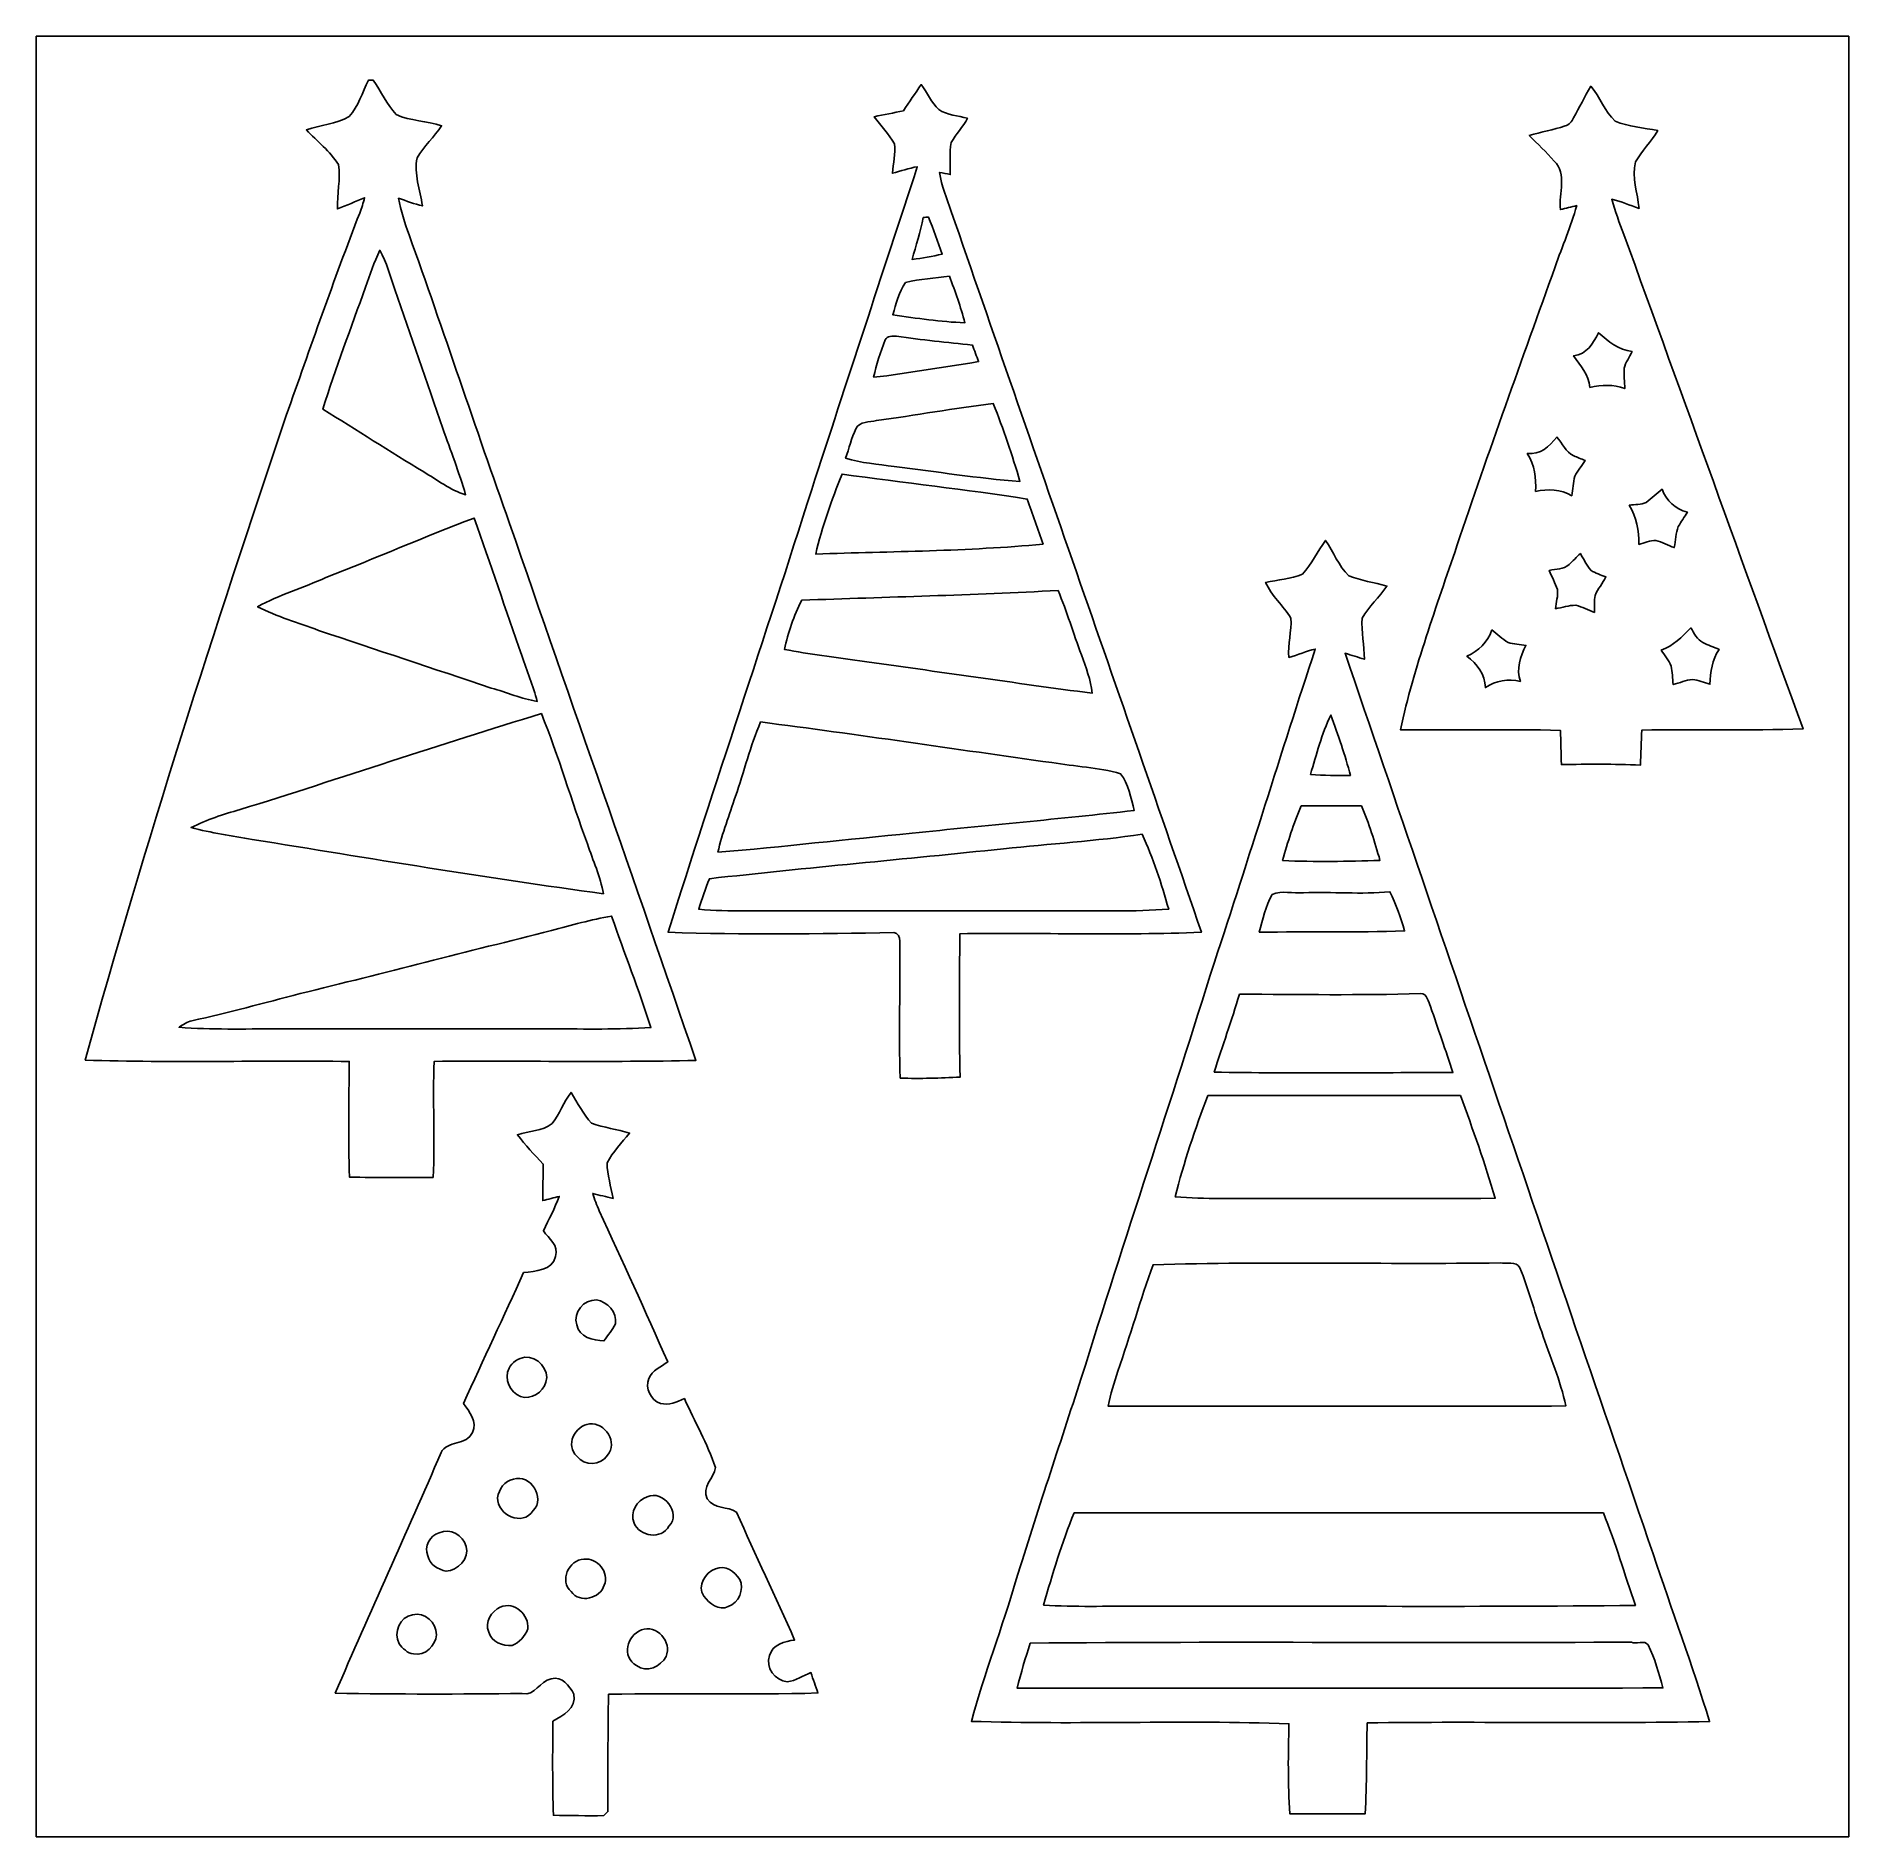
# Model space of a CAD drawing. Header units: centimetres. Extents: x -16.8 to 16.8, y -16.7 to 16.7.
import ezdxf

# ---------------------------------------------------------------- set-up
doc = ezdxf.new("R2010")
doc.units = ezdxf.units.CM
doc.header["$MEASUREMENT"] = 0
doc.layers.add('Layer 1', color=7, linetype='Continuous')

msp = doc.modelspace()

# ---------------------------------------------------------------- linework, layer by layer
at = {"layer": 'Layer 1', "color": 7}
for points, knots in [([(-16.77458, 16.66875), (-16.77458, 16.66875), (16.77458, 16.66875), (16.77458, 16.66875), (16.77458, 16.66875), (16.77458, 16.66875), (16.77458, -16.66875), (16.77458, -16.66875), (16.77458, -16.66875), (16.77458, -16.66875), (-16.77458, -16.66875), (-16.77458, -16.66875), (-16.77458, -16.66875), (-16.77458, -16.66875), (-16.77458, 16.66875), (-16.77458, 16.66875), (-16.77458, 16.66875), (-16.77458, 16.66875), (-16.77458, 16.66875), (-16.77458, 16.66875)], [0, 0, 0, 0, 0.16666667, 0.16666667, 0.16666667, 0.16666667, 0.33333333, 0.33333333, 0.33333333, 0.33333333, 0.5, 0.5, 0.5, 0.5, 0.66666667, 0.66666667, 0.66666667, 0.66666667, 1, 1, 1, 1]), ([(-10.62743, 15.85242), (-10.74349, 15.63017), (-10.8077, 15.36806), (-10.98409, 15.18356), (-10.98409, 15.18356), (-11.22292, 15.03821), (-11.51608, 15.03257), (-11.77466, 14.93344), (-11.77466, 14.93344), (-11.57393, 14.72353), (-11.33898, 14.53903), (-11.18129, 14.29314), (-11.18129, 14.29314), (-11.13614, 14.02292), (-11.20916, 13.74528), (-11.19964, 13.47258), (-11.19964, 13.47258), (-11.02854, 13.53256), (-10.8652, 13.61228), (-10.69587, 13.67684), (-10.69587, 13.67684), (-10.72303, 13.58194), (-10.75161, 13.4874), (-10.78653, 13.39497), (-10.78653, 13.39497), (-11.26913, 12.15602), (-11.70552, 10.89942), (-12.14614, 9.6453), (-12.14614, 9.6453), (-13.47752, 5.6956), (-14.75916, 1.72791), (-15.8683, -2.29059), (-15.8683, -2.29059), (-14.23988, -2.33998), (-12.60969, -2.2927), (-10.98056, -2.31387), (-10.98056, -2.31387), (-10.98938, -3.02754), (-10.9982, -3.74121), (-10.97774, -4.45488), (-10.97774, -4.45488), (-10.46127, -4.46828), (-9.94481, -4.46299), (-9.42799, -4.46088), (-9.42799, -4.46088), (-9.39094, -3.74509), (-9.43928, -3.02824), (-9.40894, -2.31246), (-9.40894, -2.31246), (-7.79427, -2.29799), (-6.17926, -2.33257), (-4.56494, -2.29447), (-4.56494, -2.29447), (-5.70406, 1.02306), (-6.86823, 4.33246), (-8.01299, 7.64822), (-8.01299, 7.64822), (-8.64623, 9.42411), (-9.23608, 11.21445), (-9.87319, 12.98892), (-9.87319, 12.98892), (-9.95186, 13.21117), (-10.02841, 13.43625), (-10.06722, 13.66908), (-10.06722, 13.66908), (-9.92082, 13.61934), (-9.77583, 13.5636), (-9.62554, 13.52585), (-9.62554, 13.52585), (-9.6707, 13.82148), (-9.78747, 14.11958), (-9.72573, 14.41979), (-9.72573, 14.41979), (-9.59485, 14.63111), (-9.41141, 14.80538), (-9.271, 15.01069), (-9.271, 15.01069), (-9.54511, 15.10277), (-9.84814, 15.09748), (-10.11167, 15.21954), (-10.11167, 15.21954), (-10.28771, 15.40369), (-10.39707, 15.64287), (-10.53606, 15.85489), (-10.53606, 15.85489), (-10.55864, 15.85419), (-10.6045, 15.85313), (-10.62743, 15.85242), (-10.62743, 15.85242), (-10.62743, 15.85242), (-10.62743, 15.85242), (-10.62743, 15.85242)], [0, 0, 0, 0, 0.04166667, 0.04166667, 0.04166667, 0.04166667, 0.08333333, 0.08333333, 0.08333333, 0.08333333, 0.125, 0.125, 0.125, 0.125, 0.16666667, 0.16666667, 0.16666667, 0.16666667, 0.20833333, 0.20833333, 0.20833333, 0.20833333, 0.25, 0.25, 0.25, 0.25, 0.29166667, 0.29166667, 0.29166667, 0.29166667, 0.33333333, 0.33333333, 0.33333333, 0.33333333, 0.375, 0.375, 0.375, 0.375, 0.41666667, 0.41666667, 0.41666667, 0.41666667, 0.45833333, 0.45833333, 0.45833333, 0.45833333, 0.5, 0.5, 0.5, 0.5, 0.54166667, 0.54166667, 0.54166667, 0.54166667, 0.58333333, 0.58333333, 0.58333333, 0.58333333, 0.625, 0.625, 0.625, 0.625, 0.66666667, 0.66666667, 0.66666667, 0.66666667, 0.70833333, 0.70833333, 0.70833333, 0.70833333, 0.75, 0.75, 0.75, 0.75, 0.79166667, 0.79166667, 0.79166667, 0.79166667, 0.83333333, 0.83333333, 0.83333333, 0.83333333, 0.875, 0.875, 0.875, 0.875, 0.91666667, 0.91666667, 0.91666667, 0.91666667, 1, 1, 1, 1]), ([(-0.72249, 15.28868), (-0.90241, 15.25129), (-1.08268, 15.21601), (-1.26259, 15.17862), (-1.26259, 15.17862), (-1.14194, 15.00893), (-0.99342, 14.85759), (-0.88688, 14.67838), (-0.88688, 14.67838), (-0.86431, 14.49599), (-0.91652, 14.31396), (-0.92675, 14.13192), (-0.92675, 14.13192), (-0.77329, 14.17214), (-0.62265, 14.22541), (-0.46602, 14.25328), (-0.46602, 14.25328), (-1.11866, 12.26079), (-1.77412, 10.26936), (-2.42076, 8.27476), (-2.42076, 8.27476), (-3.29071, 5.5372), (-4.21675, 2.81764), (-5.08035, 0.07867), (-5.08035, 0.07867), (-3.68864, 0.02716), (-2.29376, 0.0508), (-0.90135, 0.07303), (-0.90135, 0.07303), (-0.82162, 0.0695), (-0.79058, -0.01764), (-0.79269, -0.08608), (-0.79269, -0.08608), (-0.78034, -0.93133), (-0.81104, -1.77694), (-0.78246, -2.6222), (-0.78246, -2.6222), (-0.4124, -2.63278), (-0.04163, -2.62537), (0.32808, -2.60174), (0.32808, -2.60174), (0.30374, -1.71803), (0.31186, -0.83256), (0.32279, 0.05151), (0.32279, 0.05151), (1.81292, 0.07056), (3.30447, 0.02011), (4.7939, 0.07832), (4.7939, 0.07832), (3.25755, 4.52967), (1.70004, 8.97431), (0.16192, 13.42496), (0.16192, 13.42496), (0.08079, 13.66344), (-0.02117, 13.89697), (-0.05327, 14.14886), (-0.05327, 14.14886), (0.01199, 14.13581), (0.07726, 14.12205), (0.14252, 14.10829), (0.14252, 14.10829), (0.14781, 14.30549), (0.12771, 14.50587), (0.16122, 14.7006), (0.16122, 14.7006), (0.24412, 14.86112), (0.37959, 14.98882), (0.46214, 15.15075), (0.46214, 15.15075), (0.28434, 15.19872), (0.08714, 15.2079), (-0.0702, 15.31197), (-0.0702, 15.31197), (-0.20602, 15.44249), (-0.28081, 15.62382), (-0.39299, 15.77234), (-0.39299, 15.77234), (-0.50659, 15.61359), (-0.6156, 15.45202), (-0.72249, 15.28868), (-0.72249, 15.28868), (-0.72249, 15.28868), (-0.72249, 15.28868), (-0.72249, 15.28868)], [0, 0, 0, 0, 0.04545455, 0.04545455, 0.04545455, 0.04545455, 0.09090909, 0.09090909, 0.09090909, 0.09090909, 0.13636364, 0.13636364, 0.13636364, 0.13636364, 0.18181818, 0.18181818, 0.18181818, 0.18181818, 0.22727273, 0.22727273, 0.22727273, 0.22727273, 0.27272727, 0.27272727, 0.27272727, 0.27272727, 0.31818182, 0.31818182, 0.31818182, 0.31818182, 0.36363636, 0.36363636, 0.36363636, 0.36363636, 0.40909091, 0.40909091, 0.40909091, 0.40909091, 0.45454545, 0.45454545, 0.45454545, 0.45454545, 0.5, 0.5, 0.5, 0.5, 0.54545455, 0.54545455, 0.54545455, 0.54545455, 0.59090909, 0.59090909, 0.59090909, 0.59090909, 0.63636364, 0.63636364, 0.63636364, 0.63636364, 0.68181818, 0.68181818, 0.68181818, 0.68181818, 0.72727273, 0.72727273, 0.72727273, 0.72727273, 0.77272727, 0.77272727, 0.77272727, 0.77272727, 0.81818182, 0.81818182, 0.81818182, 0.81818182, 0.86363636, 0.86363636, 0.86363636, 0.86363636, 0.90909091, 0.90909091, 0.90909091, 0.90909091, 1, 1, 1, 1]), ([(11.99797, 15.7413), (11.88755, 15.54974), (11.78913, 15.35148), (11.68224, 15.1578), (11.68224, 15.1578), (11.65119, 15.08866), (11.59616, 15.03045), (11.52349, 15.00822), (11.52349, 15.00822), (11.30723, 14.93308), (11.07969, 14.89957), (10.86203, 14.82937), (10.86203, 14.82937), (11.01725, 14.67344), (11.17776, 14.52245), (11.32381, 14.35735), (11.32381, 14.35735), (11.56194, 14.12346), (11.40531, 13.75727), (11.43811, 13.46024), (11.43811, 13.46024), (11.5383, 13.48493), (11.63884, 13.51033), (11.74044, 13.53291), (11.74044, 13.53291), (11.63108, 13.14767), (11.47163, 12.77902), (11.34145, 12.40049), (11.34145, 12.40049), (10.72339, 10.68352), (10.10638, 8.96549), (9.52253, 7.23618), (9.52253, 7.23618), (9.14224, 6.11152), (8.73231, 4.99039), (8.47513, 3.82905), (8.47513, 3.82905), (9.46256, 3.82023), (10.45034, 3.8414), (11.43741, 3.81635), (11.43741, 3.81635), (11.44446, 3.60574), (11.4487, 3.39513), (11.45469, 3.18417), (11.45469, 3.18417), (11.94188, 3.19087), (12.42977, 3.19687), (12.91696, 3.17112), (12.91696, 3.17112), (12.92684, 3.38737), (12.93424, 3.60398), (12.94447, 3.81988), (12.94447, 3.81988), (13.93896, 3.84528), (14.93449, 3.80471), (15.92897, 3.84457), (15.92897, 3.84457), (14.8142, 6.89292), (13.72235, 9.94974), (12.61004, 12.99916), (12.61004, 12.99916), (12.53172, 13.2147), (12.44706, 13.42778), (12.3885, 13.64932), (12.3885, 13.64932), (12.56136, 13.6084), (12.7254, 13.53996), (12.89262, 13.48176), (12.89262, 13.48176), (12.86757, 13.76609), (12.75221, 14.05643), (12.82735, 14.34147), (12.82735, 14.34147), (12.94553, 14.54714), (13.11875, 14.71577), (13.2401, 14.92038), (13.2401, 14.92038), (12.97658, 14.97647), (12.69824, 14.98776), (12.45023, 15.09818), (12.45023, 15.09818), (12.2555, 15.27704), (12.17295, 15.54445), (11.99797, 15.7413), (11.99797, 15.7413), (11.99797, 15.7413), (11.99797, 15.7413), (11.99797, 15.7413)], [0, 0, 0, 0, 0.04347826, 0.04347826, 0.04347826, 0.04347826, 0.08695652, 0.08695652, 0.08695652, 0.08695652, 0.13043478, 0.13043478, 0.13043478, 0.13043478, 0.17391304, 0.17391304, 0.17391304, 0.17391304, 0.2173913, 0.2173913, 0.2173913, 0.2173913, 0.26086957, 0.26086957, 0.26086957, 0.26086957, 0.30434783, 0.30434783, 0.30434783, 0.30434783, 0.34782609, 0.34782609, 0.34782609, 0.34782609, 0.39130435, 0.39130435, 0.39130435, 0.39130435, 0.43478261, 0.43478261, 0.43478261, 0.43478261, 0.47826087, 0.47826087, 0.47826087, 0.47826087, 0.52173913, 0.52173913, 0.52173913, 0.52173913, 0.56521739, 0.56521739, 0.56521739, 0.56521739, 0.60869565, 0.60869565, 0.60869565, 0.60869565, 0.65217391, 0.65217391, 0.65217391, 0.65217391, 0.69565217, 0.69565217, 0.69565217, 0.69565217, 0.73913043, 0.73913043, 0.73913043, 0.73913043, 0.7826087, 0.7826087, 0.7826087, 0.7826087, 0.82608696, 0.82608696, 0.82608696, 0.82608696, 0.86956522, 0.86956522, 0.86956522, 0.86956522, 0.91304348, 0.91304348, 0.91304348, 0.91304348, 1, 1, 1, 1]), ([(-0.35736, 13.31242), (-0.33302, 13.31454), (-0.28434, 13.31877), (-0.26, 13.32089), (-0.26, 13.32089), (-0.17004, 13.09441), (-0.08643, 12.8651), (-0.00459, 12.63544), (-0.00459, 12.63544), (-0.18838, 12.59346), (-0.37359, 12.5603), (-0.56021, 12.53455), (-0.56021, 12.53455), (-0.49459, 12.79419), (-0.40605, 13.04819), (-0.35736, 13.31242)], [0, 0, 0, 0, 0.2, 0.2, 0.2, 0.2, 0.4, 0.4, 0.4, 0.4, 0.6, 0.6, 0.6, 0.6, 1, 1, 1, 1]), ([(-10.41506, 12.70529), (-10.29088, 12.47634), (-10.21997, 12.22481), (-10.13531, 11.97998), (-10.13531, 11.97998), (-9.84391, 11.12097), (-9.54088, 10.26619), (-9.24842, 9.40752), (-9.24842, 9.40752), (-9.10625, 8.99866), (-8.94715, 8.59472), (-8.82791, 8.17809), (-8.82791, 8.17809), (-9.11225, 8.26558), (-9.34932, 8.4522), (-9.60226, 8.60072), (-9.60226, 8.60072), (-10.22809, 8.98102), (-10.84333, 9.37824), (-11.46704, 9.76242), (-11.46704, 9.76242), (-11.24232, 10.5283), (-10.94176, 11.26949), (-10.68246, 12.02408), (-10.68246, 12.02408), (-10.59674, 12.25232), (-10.51948, 12.48445), (-10.41506, 12.70529)], [0, 0, 0, 0, 0.125, 0.125, 0.125, 0.125, 0.25, 0.25, 0.25, 0.25, 0.375, 0.375, 0.375, 0.375, 0.5, 0.5, 0.5, 0.5, 0.625, 0.625, 0.625, 0.625, 0.75, 0.75, 0.75, 0.75, 1, 1, 1, 1]), ([(-0.68192, 12.10839), (-0.41875, 12.17824), (-0.14323, 12.18847), (0.12665, 12.22551), (0.12665, 12.22551), (0.23707, 11.94329), (0.33902, 11.65719), (0.41346, 11.36297), (0.41346, 11.36297), (-0.03351, 11.38026), (-0.47801, 11.44658), (-0.92004, 11.51114), (-0.92004, 11.51114), (-0.85972, 11.71575), (-0.80539, 11.93306), (-0.68192, 12.10839)], [0, 0, 0, 0, 0.2, 0.2, 0.2, 0.2, 0.4, 0.4, 0.4, 0.4, 0.6, 0.6, 0.6, 0.6, 1, 1, 1, 1]), ([(-1.05833, 11.04547), (-1.02729, 11.12626), (-0.92181, 11.1185), (-0.85055, 11.1125), (-0.85055, 11.1125), (-0.38418, 11.04583), (0.08502, 11.00208), (0.55351, 10.95093), (0.55351, 10.95093), (0.59161, 10.84898), (0.63041, 10.74632), (0.6664, 10.64331), (0.6664, 10.64331), (0.01905, 10.54523), (-0.62548, 10.42952), (-1.27564, 10.35367), (-1.27564, 10.35367), (-1.22414, 10.59039), (-1.15111, 10.82216), (-1.05833, 11.04547)], [0, 0, 0, 0, 0.16666667, 0.16666667, 0.16666667, 0.16666667, 0.33333333, 0.33333333, 0.33333333, 0.33333333, 0.5, 0.5, 0.5, 0.5, 0.66666667, 0.66666667, 0.66666667, 0.66666667, 1, 1, 1, 1]), ([(12.14367, 11.17988), (12.32394, 11.01584), (12.51409, 10.86697), (12.76315, 10.82993), (12.76315, 10.82993), (12.71482, 10.72656), (12.64744, 10.63096), (12.61569, 10.52054), (12.61569, 10.52054), (12.61004, 10.39566), (12.62909, 10.27007), (12.62803, 10.14448), (12.62803, 10.14448), (12.42201, 10.22526), (12.19659, 10.21715), (11.98457, 10.166), (11.98457, 10.166), (11.96269, 10.39812), (11.8043, 10.56887), (11.68224, 10.75373), (11.68224, 10.75373), (11.92918, 10.78054), (12.04524, 10.98162), (12.14367, 11.17988)], [0, 0, 0, 0, 0.14285714, 0.14285714, 0.14285714, 0.14285714, 0.28571429, 0.28571429, 0.28571429, 0.28571429, 0.42857143, 0.42857143, 0.42857143, 0.42857143, 0.57142857, 0.57142857, 0.57142857, 0.57142857, 0.71428571, 0.71428571, 0.71428571, 0.71428571, 1, 1, 1, 1]), ([(-1.22308, 9.55428), (-0.50094, 9.64812), (0.21555, 9.78288), (0.93909, 9.86649), (0.93909, 9.86649), (1.12924, 9.39588), (1.29152, 8.91328), (1.43334, 8.42574), (1.43334, 8.42574), (0.65334, 8.48148), (-0.11924, 8.60884), (-0.895, 8.70162), (-0.895, 8.70162), (-1.19627, 8.74395), (-1.50248, 8.76582), (-1.79423, 8.85825), (-1.79423, 8.85825), (-1.73108, 9.03958), (-1.68346, 9.22761), (-1.60302, 9.40223), (-1.60302, 9.40223), (-1.53599, 9.54158), (-1.34479, 9.51724), (-1.22308, 9.55428)], [0, 0, 0, 0, 0.14285714, 0.14285714, 0.14285714, 0.14285714, 0.28571429, 0.28571429, 0.28571429, 0.28571429, 0.42857143, 0.42857143, 0.42857143, 0.42857143, 0.57142857, 0.57142857, 0.57142857, 0.57142857, 0.71428571, 0.71428571, 0.71428571, 0.71428571, 1, 1, 1, 1]), ([(10.82287, 8.94009), (11.06593, 8.92069), (11.23386, 9.06815), (11.37144, 9.2456), (11.37144, 9.2456), (11.4748, 9.1313), (11.53442, 8.96691), (11.68365, 8.90199), (11.68365, 8.90199), (11.75173, 8.86954), (11.82264, 8.84343), (11.89284, 8.81415), (11.89284, 8.81415), (11.83675, 8.71291), (11.75456, 8.62753), (11.70517, 8.52241), (11.70517, 8.52241), (11.67553, 8.40458), (11.66671, 8.28216), (11.64872, 8.16222), (11.64872, 8.16222), (11.44341, 8.2804), (11.20634, 8.28781), (10.97844, 8.2423), (10.97844, 8.2423), (10.98903, 8.48783), (10.96751, 8.7316), (10.82287, 8.94009)], [0, 0, 0, 0, 0.125, 0.125, 0.125, 0.125, 0.25, 0.25, 0.25, 0.25, 0.375, 0.375, 0.375, 0.375, 0.5, 0.5, 0.5, 0.5, 0.625, 0.625, 0.625, 0.625, 0.75, 0.75, 0.75, 0.75, 1, 1, 1, 1]), ([(-1.85949, 8.56156), (-0.71826, 8.39893), (0.42898, 8.28005), (1.56774, 8.09978), (1.56774, 8.09978), (1.66723, 7.82214), (1.76142, 7.54239), (1.8609, 7.2644), (1.8609, 7.2644), (0.4632, 7.13317), (-0.94368, 7.12929), (-2.34597, 7.08166), (-2.34597, 7.08166), (-2.23061, 7.58825), (-2.04999, 8.07896), (-1.85949, 8.56156)], [0, 0, 0, 0, 0.2, 0.2, 0.2, 0.2, 0.4, 0.4, 0.4, 0.4, 0.6, 0.6, 0.6, 0.6, 1, 1, 1, 1]), ([(13.02667, 8.03839), (13.12651, 8.1153), (13.21858, 8.20385), (13.31807, 8.28252), (13.31807, 8.28252), (13.39674, 8.06697), (13.56431, 7.91598), (13.78761, 7.8546), (13.78761, 7.8546), (13.73399, 7.76464), (13.66837, 7.68279), (13.62004, 7.59001), (13.62004, 7.59001), (13.56819, 7.4676), (13.56783, 7.33072), (13.5449, 7.20125), (13.5449, 7.20125), (13.43096, 7.24253), (13.32406, 7.30462), (13.20553, 7.33107), (13.20553, 7.33107), (13.09617, 7.33319), (12.99351, 7.28733), (12.88979, 7.26087), (12.88979, 7.26087), (12.89826, 7.51699), (12.84676, 7.76464), (12.71305, 7.98477), (12.71305, 7.98477), (12.81747, 7.99994), (12.93001, 7.99042), (13.02667, 8.03839)], [0, 0, 0, 0, 0.11111111, 0.11111111, 0.11111111, 0.11111111, 0.22222222, 0.22222222, 0.22222222, 0.22222222, 0.33333333, 0.33333333, 0.33333333, 0.33333333, 0.44444444, 0.44444444, 0.44444444, 0.44444444, 0.55555556, 0.55555556, 0.55555556, 0.55555556, 0.66666667, 0.66666667, 0.66666667, 0.66666667, 0.77777778, 0.77777778, 0.77777778, 0.77777778, 1, 1, 1, 1]), ([(-11.41166, 6.6481), (-10.49408, 7.00476), (-9.59062, 7.39775), (-8.67022, 7.74735), (-8.67022, 7.74735), (-8.3626, 6.9028), (-8.08708, 6.04696), (-7.78475, 5.20065), (-7.78475, 5.20065), (-7.69161, 4.91772), (-7.57837, 4.64114), (-7.50111, 4.35328), (-7.50111, 4.35328), (-7.79392, 4.39984), (-8.06697, 4.52296), (-8.35166, 4.60058), (-8.35166, 4.60058), (-9.41705, 4.95759), (-10.48456, 5.30825), (-11.54924, 5.66808), (-11.54924, 5.66808), (-11.92742, 5.80849), (-12.31829, 5.92243), (-12.67848, 6.10658), (-12.67848, 6.10658), (-12.27384, 6.32566), (-11.82899, 6.45583), (-11.41166, 6.6481)], [0, 0, 0, 0, 0.125, 0.125, 0.125, 0.125, 0.25, 0.25, 0.25, 0.25, 0.375, 0.375, 0.375, 0.375, 0.5, 0.5, 0.5, 0.5, 0.625, 0.625, 0.625, 0.625, 0.75, 0.75, 0.75, 0.75, 1, 1, 1, 1]), ([(6.66397, 6.70807), (6.44666, 6.62234), (6.20959, 6.60047), (5.98029, 6.55743), (5.98029, 6.55743), (6.08577, 6.30343), (6.30978, 6.1274), (6.44984, 5.89562), (6.44984, 5.89562), (6.46289, 5.65256), (6.38704, 5.41161), (6.41209, 5.16678), (6.41209, 5.16678), (6.57578, 5.21547), (6.73453, 5.28073), (6.90033, 5.32306), (6.90033, 5.32306), (6.26357, 3.39443), (5.67372, 1.45027), (5.03167, -0.4766), (5.03167, -0.4766), (4.23192, -3.05047), (3.36797, -5.60388), (2.56893, -8.17809), (2.56893, -8.17809), (2.16359, -9.41987), (1.75013, -10.65953), (1.36454, -11.90766), (1.36454, -11.90766), (1.10737, -12.78855), (0.77646, -13.64721), (0.53446, -14.53197), (0.53446, -14.53197), (2.49273, -14.59583), (4.45488, -14.50622), (6.41315, -14.57607), (6.41315, -14.57607), (6.39833, -15.13205), (6.39127, -15.68944), (6.42973, -16.24506), (6.42973, -16.24506), (6.89398, -16.24612), (7.35859, -16.24612), (7.8232, -16.24471), (7.8232, -16.24471), (7.85918, -15.68344), (7.84507, -15.12111), (7.86095, -14.55984), (7.86095, -14.55984), (9.97373, -14.53092), (12.08722, -14.57819), (14.19966, -14.53621), (14.19966, -14.53621), (13.87757, -13.49199), (13.49728, -12.46646), (13.15367, -11.42929), (13.15367, -11.42929), (11.24726, -5.87304), (9.35214, -0.31291), (7.45102, 5.24475), (7.45102, 5.24475), (7.57061, 5.20982), (7.68844, 5.16855), (7.80874, 5.13433), (7.80874, 5.13433), (7.81156, 5.38762), (7.74735, 5.64127), (7.76817, 5.89315), (7.76817, 5.89315), (7.88599, 6.11399), (8.08778, 6.27803), (8.22501, 6.48758), (8.22501, 6.48758), (7.99183, 6.55743), (7.74488, 6.58671), (7.51911, 6.67808), (7.51911, 6.67808), (7.33213, 6.86153), (7.23512, 7.11835), (7.09224, 7.3346), (7.09224, 7.3346), (6.9409, 7.13211), (6.83754, 6.89328), (6.66397, 6.70807), (6.66397, 6.70807), (6.66397, 6.70807), (6.66397, 6.70807), (6.66397, 6.70807)], [0, 0, 0, 0, 0.04347826, 0.04347826, 0.04347826, 0.04347826, 0.08695652, 0.08695652, 0.08695652, 0.08695652, 0.13043478, 0.13043478, 0.13043478, 0.13043478, 0.17391304, 0.17391304, 0.17391304, 0.17391304, 0.2173913, 0.2173913, 0.2173913, 0.2173913, 0.26086957, 0.26086957, 0.26086957, 0.26086957, 0.30434783, 0.30434783, 0.30434783, 0.30434783, 0.34782609, 0.34782609, 0.34782609, 0.34782609, 0.39130435, 0.39130435, 0.39130435, 0.39130435, 0.43478261, 0.43478261, 0.43478261, 0.43478261, 0.47826087, 0.47826087, 0.47826087, 0.47826087, 0.52173913, 0.52173913, 0.52173913, 0.52173913, 0.56521739, 0.56521739, 0.56521739, 0.56521739, 0.60869565, 0.60869565, 0.60869565, 0.60869565, 0.65217391, 0.65217391, 0.65217391, 0.65217391, 0.69565217, 0.69565217, 0.69565217, 0.69565217, 0.73913043, 0.73913043, 0.73913043, 0.73913043, 0.7826087, 0.7826087, 0.7826087, 0.7826087, 0.82608696, 0.82608696, 0.82608696, 0.82608696, 0.86956522, 0.86956522, 0.86956522, 0.86956522, 0.91304348, 0.91304348, 0.91304348, 0.91304348, 1, 1, 1, 1]), ([(11.59686, 6.88763), (11.66883, 6.95325), (11.73409, 7.02557), (11.80677, 7.09048), (11.80677, 7.09048), (11.8678, 6.98535), (11.92495, 6.87776), (11.99938, 6.78039), (11.99938, 6.78039), (12.08405, 6.72465), (12.18459, 6.69819), (12.27843, 6.65727), (12.27843, 6.65727), (12.22446, 6.53627), (12.12779, 6.43961), (12.07805, 6.31684), (12.07805, 6.31684), (12.05724, 6.21347), (12.06923, 6.10694), (12.06571, 6.00146), (12.06571, 6.00146), (11.94999, 6.04238), (11.84204, 6.10447), (11.72281, 6.13234), (11.72281, 6.13234), (11.59369, 6.13516), (11.47092, 6.08612), (11.34392, 6.06919), (11.34392, 6.06919), (11.35697, 6.18631), (11.3986, 6.30379), (11.38308, 6.42197), (11.38308, 6.42197), (11.34075, 6.54473), (11.27972, 6.65939), (11.23033, 6.77862), (11.23033, 6.77862), (11.35451, 6.80191), (11.49844, 6.79485), (11.59686, 6.88763)], [0, 0, 0, 0, 0.09090909, 0.09090909, 0.09090909, 0.09090909, 0.18181818, 0.18181818, 0.18181818, 0.18181818, 0.27272727, 0.27272727, 0.27272727, 0.27272727, 0.36363636, 0.36363636, 0.36363636, 0.36363636, 0.45454545, 0.45454545, 0.45454545, 0.45454545, 0.54545455, 0.54545455, 0.54545455, 0.54545455, 0.63636364, 0.63636364, 0.63636364, 0.63636364, 0.72727273, 0.72727273, 0.72727273, 0.72727273, 0.81818182, 0.81818182, 0.81818182, 0.81818182, 1, 1, 1, 1]), ([(-2.60526, 6.22582), (-1.02341, 6.28615), (0.55915, 6.3186), (2.13995, 6.40715), (2.13995, 6.40715), (2.30258, 6.01698), (2.42358, 5.61128), (2.5721, 5.21582), (2.5721, 5.21582), (2.65324, 4.98334), (2.74638, 4.75156), (2.7686, 4.50356), (2.7686, 4.50356), (1.3335, 4.69336), (-0.09843, 4.90714), (-1.53282, 5.10434), (-1.53282, 5.10434), (-1.99743, 5.17596), (-2.46521, 5.2264), (-2.927, 5.3153), (-2.927, 5.3153), (-2.85291, 5.62927), (-2.75555, 5.93937), (-2.60526, 6.22582)], [0, 0, 0, 0, 0.14285714, 0.14285714, 0.14285714, 0.14285714, 0.28571429, 0.28571429, 0.28571429, 0.28571429, 0.42857143, 0.42857143, 0.42857143, 0.42857143, 0.57142857, 0.57142857, 0.57142857, 0.57142857, 0.71428571, 0.71428571, 0.71428571, 0.71428571, 1, 1, 1, 1]), ([(13.30466, 5.30437), (13.53185, 5.3781), (13.68601, 5.55202), (13.8497, 5.71288), (13.8497, 5.71288), (13.91638, 5.61728), (13.96612, 5.49698), (14.07654, 5.44266), (14.07654, 5.44266), (14.17285, 5.39433), (14.2748, 5.35869), (14.37358, 5.3153), (14.37358, 5.3153), (14.2427, 5.12374), (14.21412, 4.89479), (14.20424, 4.66901), (14.20424, 4.66901), (14.09735, 4.70112), (13.99399, 4.75192), (13.88216, 4.75933), (13.88216, 4.75933), (13.75833, 4.74874), (13.64403, 4.69477), (13.52515, 4.66372), (13.52515, 4.66372), (13.51351, 4.77802), (13.50857, 4.89479), (13.48987, 5.00768), (13.48987, 5.00768), (13.44366, 5.11563), (13.36252, 5.20347), (13.30466, 5.30437)], [0, 0, 0, 0, 0.11111111, 0.11111111, 0.11111111, 0.11111111, 0.22222222, 0.22222222, 0.22222222, 0.22222222, 0.33333333, 0.33333333, 0.33333333, 0.33333333, 0.44444444, 0.44444444, 0.44444444, 0.44444444, 0.55555556, 0.55555556, 0.55555556, 0.55555556, 0.66666667, 0.66666667, 0.66666667, 0.66666667, 0.77777778, 0.77777778, 0.77777778, 0.77777778, 1, 1, 1, 1]), ([(10.17094, 5.67549), (10.27042, 5.59929), (10.35967, 5.50898), (10.46797, 5.44477), (10.46797, 5.44477), (10.57522, 5.41161), (10.68917, 5.40879), (10.80029, 5.39044), (10.80029, 5.39044), (10.69622, 5.18195), (10.61473, 4.95688), (10.69728, 4.72334), (10.69728, 4.72334), (10.47009, 4.78084), (10.24502, 4.73781), (10.04958, 4.60728), (10.04958, 4.60728), (10.04499, 4.8574), (9.89647, 5.04684), (9.70739, 5.1883), (9.70739, 5.1883), (9.91905, 5.2892), (10.09227, 5.44654), (10.17094, 5.67549)], [0, 0, 0, 0, 0.14285714, 0.14285714, 0.14285714, 0.14285714, 0.28571429, 0.28571429, 0.28571429, 0.28571429, 0.42857143, 0.42857143, 0.42857143, 0.42857143, 0.57142857, 0.57142857, 0.57142857, 0.57142857, 0.71428571, 0.71428571, 0.71428571, 0.71428571, 1, 1, 1, 1]), ([(-13.00092, 2.35021), (-11.13755, 2.92947), (-9.2904, 3.56094), (-7.4228, 4.12609), (-7.4228, 4.12609), (-7.1053, 3.33481), (-6.86788, 2.51389), (-6.57225, 1.71415), (-6.57225, 1.71415), (-6.46924, 1.40829), (-6.33483, 1.10984), (-6.27556, 0.79093), (-6.27556, 0.79093), (-8.44832, 1.08797), (-10.61191, 1.44709), (-12.7762, 1.7974), (-12.7762, 1.7974), (-13.15473, 1.86231), (-13.53644, 1.91735), (-13.90791, 2.01718), (-13.90791, 2.01718), (-13.61969, 2.16323), (-13.31172, 2.26448), (-13.00092, 2.35021)], [0, 0, 0, 0, 0.14285714, 0.14285714, 0.14285714, 0.14285714, 0.28571429, 0.28571429, 0.28571429, 0.28571429, 0.42857143, 0.42857143, 0.42857143, 0.42857143, 0.57142857, 0.57142857, 0.57142857, 0.57142857, 0.71428571, 0.71428571, 0.71428571, 0.71428571, 1, 1, 1, 1]), ([(6.80967, 3.00214), (6.9282, 3.37009), (7.01287, 3.75426), (7.18961, 4.09998), (7.18961, 4.09998), (7.31908, 3.72957), (7.45596, 3.36056), (7.55015, 2.97886), (7.55015, 2.97886), (7.30285, 2.98379), (7.05556, 2.97639), (6.80967, 3.00214)], [0, 0, 0, 0, 0.25, 0.25, 0.25, 0.25, 0.5, 0.5, 0.5, 0.5, 1, 1, 1, 1]), ([(-3.36656, 3.97157), (-1.56739, 3.74121), (0.22684, 3.46922), (2.02353, 3.2198), (2.02353, 3.2198), (2.44651, 3.14607), (2.88431, 3.13372), (3.29671, 3.01378), (3.29671, 3.01378), (3.44382, 2.82681), (3.48968, 2.56469), (3.54789, 2.33398), (3.54789, 2.33398), (2.17946, 2.17558), (0.80645, 2.05952), (-0.56303, 1.91029), (-0.56303, 1.91029), (-1.76213, 1.80022), (-2.95875, 1.66017), (-4.15854, 1.55893), (-4.15854, 1.55893), (-4.07882, 1.91276), (-3.94264, 2.25072), (-3.83258, 2.59539), (-3.83258, 2.59539), (-3.67383, 3.05294), (-3.556, 3.52496), (-3.36656, 3.97157)], [0, 0, 0, 0, 0.125, 0.125, 0.125, 0.125, 0.25, 0.25, 0.25, 0.25, 0.375, 0.375, 0.375, 0.375, 0.5, 0.5, 0.5, 0.5, 0.625, 0.625, 0.625, 0.625, 0.75, 0.75, 0.75, 0.75, 1, 1, 1, 1]), ([(6.63928, 2.41864), (7.0104, 2.41759), (7.38187, 2.41759), (7.7537, 2.41864), (7.7537, 2.41864), (7.89481, 2.09233), (8.00029, 1.75119), (8.09801, 1.4097), (8.09801, 1.4097), (7.49759, 1.38818), (6.89645, 1.38148), (6.29638, 1.40476), (6.29638, 1.40476), (6.38916, 1.74907), (6.49852, 2.09091), (6.63928, 2.41864)], [0, 0, 0, 0, 0.2, 0.2, 0.2, 0.2, 0.4, 0.4, 0.4, 0.4, 0.6, 0.6, 0.6, 0.6, 1, 1, 1, 1]), ([(1.12607, 1.62384), (1.98191, 1.71591), (2.84268, 1.76812), (3.69464, 1.8923), (3.69464, 1.8923), (3.90066, 1.44604), (4.05236, 0.97719), (4.18641, 0.50518), (4.18641, 0.50518), (3.86715, 0.48225), (3.54718, 0.47449), (3.22792, 0.47449), (3.22792, 0.47449), (0.93486, 0.47731), (-1.35819, 0.47696), (-3.65125, 0.47449), (-3.65125, 0.47449), (-3.93806, 0.47766), (-4.22557, 0.47554), (-4.51132, 0.50306), (-4.51132, 0.50306), (-4.45805, 0.69638), (-4.38644, 0.88371), (-4.31518, 1.07068), (-4.31518, 1.07068), (-2.50331, 1.27212), (-0.68721, 1.43369), (1.12607, 1.62384)], [0, 0, 0, 0, 0.125, 0.125, 0.125, 0.125, 0.25, 0.25, 0.25, 0.25, 0.375, 0.375, 0.375, 0.375, 0.5, 0.5, 0.5, 0.5, 0.625, 0.625, 0.625, 0.625, 0.75, 0.75, 0.75, 0.75, 1, 1, 1, 1]), ([(6.10447, 0.77752), (6.28262, 0.85866), (6.49076, 0.79163), (6.68055, 0.80892), (6.68055, 0.80892), (7.21431, 0.83256), (7.74912, 0.7747), (8.28146, 0.82903), (8.28146, 0.82903), (8.39082, 0.59514), (8.48466, 0.35278), (8.55274, 0.10336), (8.55274, 0.10336), (7.65634, 0.07267), (6.75922, 0.09843), (5.86281, 0.07726), (5.86281, 0.07726), (5.93302, 0.31327), (5.97747, 0.56409), (6.10447, 0.77752)], [0, 0, 0, 0, 0.16666667, 0.16666667, 0.16666667, 0.16666667, 0.33333333, 0.33333333, 0.33333333, 0.33333333, 0.5, 0.5, 0.5, 0.5, 0.66666667, 0.66666667, 0.66666667, 0.66666667, 1, 1, 1, 1]), ([(-7.23724, 0.11148), (-6.86858, 0.20743), (-6.50134, 0.31397), (-6.12528, 0.37818), (-6.12528, 0.37818), (-5.8868, -0.31115), (-5.6201, -0.9906), (-5.39715, -1.68522), (-5.39715, -1.68522), (-6.00216, -1.72544), (-6.60859, -1.70991), (-7.21431, -1.71133), (-7.21431, -1.71133), (-8.91928, -1.71027), (-10.62461, -1.71097), (-12.32958, -1.71133), (-12.32958, -1.71133), (-12.92966, -1.70956), (-13.53079, -1.72755), (-14.12946, -1.68099), (-14.12946, -1.68099), (-14.05714, -1.63054), (-13.98129, -1.5815), (-13.89415, -1.5621), (-13.89415, -1.5621), (-13.22282, -1.41041), (-12.55783, -1.23331), (-11.89249, -1.05763), (-11.89249, -1.05763), (-10.33815, -0.67769), (-8.78911, -0.27764), (-7.23724, 0.11148)], [0, 0, 0, 0, 0.11111111, 0.11111111, 0.11111111, 0.11111111, 0.22222222, 0.22222222, 0.22222222, 0.22222222, 0.33333333, 0.33333333, 0.33333333, 0.33333333, 0.44444444, 0.44444444, 0.44444444, 0.44444444, 0.55555556, 0.55555556, 0.55555556, 0.55555556, 0.66666667, 0.66666667, 0.66666667, 0.66666667, 0.77777778, 0.77777778, 0.77777778, 0.77777778, 1, 1, 1, 1]), ([(5.49451, -1.06786), (6.61282, -1.07103), (7.73183, -1.09291), (8.85049, -1.05657), (8.85049, -1.05657), (8.97467, -1.04916), (8.99301, -1.22132), (9.03429, -1.29787), (9.03429, -1.29787), (9.17081, -1.70533), (9.31439, -2.11032), (9.44915, -2.51848), (9.44915, -2.51848), (7.97595, -2.51954), (6.50205, -2.53577), (5.0292, -2.51143), (5.0292, -2.51143), (5.18054, -2.02883), (5.35411, -1.55363), (5.49451, -1.06786)], [0, 0, 0, 0, 0.16666667, 0.16666667, 0.16666667, 0.16666667, 0.33333333, 0.33333333, 0.33333333, 0.33333333, 0.5, 0.5, 0.5, 0.5, 0.66666667, 0.66666667, 0.66666667, 0.66666667, 1, 1, 1, 1]), ([(-7.22701, -3.46251), (-7.40657, -3.60715), (-7.65916, -3.6008), (-7.86836, -3.67206), (-7.86836, -3.67206), (-7.72089, -3.86292), (-7.55474, -4.03825), (-7.39034, -4.21464), (-7.39034, -4.21464), (-7.39246, -4.43865), (-7.40093, -4.66408), (-7.39846, -4.88915), (-7.39846, -4.88915), (-7.2965, -4.8641), (-7.1949, -4.83694), (-7.0926, -4.81365), (-7.0926, -4.81365), (-7.17903, -5.03061), (-7.28486, -5.23946), (-7.38752, -5.44971), (-7.38752, -5.44971), (-7.28592, -5.59329), (-7.09507, -5.71818), (-7.16421, -5.92208), (-7.16421, -5.92208), (-7.21607, -6.18772), (-7.54098, -6.19443), (-7.75441, -6.22335), (-7.75441, -6.22335), (-8.11989, -7.03333), (-8.50159, -7.8359), (-8.86425, -8.64694), (-8.86425, -8.64694), (-8.75983, -8.79863), (-8.60354, -8.98419), (-8.70232, -9.18175), (-8.70232, -9.18175), (-8.80286, -9.42587), (-9.17187, -9.32956), (-9.28158, -9.55357), (-9.28158, -9.55357), (-9.91658, -11.04653), (-10.59956, -12.51902), (-11.24056, -14.00951), (-11.24056, -14.00951), (-10.08698, -14.03209), (-8.93233, -14.02962), (-7.77875, -14.01657), (-7.77875, -14.01657), (-7.53745, -14.06842), (-7.45525, -13.78162), (-7.24535, -13.74563), (-7.24535, -13.74563), (-7.03792, -13.68884), (-6.90704, -13.87334), (-6.82449, -14.0275), (-6.82449, -14.0275), (-6.77369, -14.2935), (-7.02204, -14.41838), (-7.21078, -14.52986), (-7.21078, -14.52986), (-7.21783, -15.11018), (-7.21995, -15.6912), (-7.20302, -16.27187), (-7.20302, -16.27187), (-6.89257, -16.27858), (-6.58178, -16.27964), (-6.27098, -16.27787), (-6.27098, -16.27787), (-6.24558, -16.25247), (-6.22018, -16.22742), (-6.19443, -16.20308), (-6.19443, -16.20308), (-6.18702, -15.47883), (-6.20007, -14.75458), (-6.17996, -14.03068), (-6.17996, -14.03068), (-4.8895, -14.00281), (-3.59798, -14.04796), (-2.30752, -14.00669), (-2.30752, -14.00669), (-2.34597, -13.87969), (-2.39466, -13.75622), (-2.43487, -13.62992), (-2.43487, -13.62992), (-2.58057, -13.68496), (-2.71604, -13.7795), (-2.87267, -13.79996), (-2.87267, -13.79996), (-3.09563, -13.7795), (-3.28824, -13.53749), (-3.19969, -13.31277), (-3.19969, -13.31277), (-3.1496, -13.10922), (-2.91536, -13.05101), (-2.7372, -13.02597), (-2.7372, -13.02597), (-3.08963, -12.23327), (-3.45863, -11.44729), (-3.81353, -10.65636), (-3.81353, -10.65636), (-3.97581, -10.54488), (-4.23474, -10.60979), (-4.35293, -10.41471), (-4.35293, -10.41471), (-4.46193, -10.19104), (-4.23122, -10.02665), (-4.19982, -9.83121), (-4.19982, -9.83121), (-4.35575, -9.39165), (-4.58541, -8.98031), (-4.77838, -8.55627), (-4.77838, -8.55627), (-4.91843, -8.61554), (-5.06413, -8.68821), (-5.22182, -8.64411), (-5.22182, -8.64411), (-5.39997, -8.57779), (-5.50968, -8.36824), (-5.43525, -8.18303), (-5.43525, -8.18303), (-5.37139, -8.03346), (-5.20876, -7.96784), (-5.08635, -7.87541), (-5.08635, -7.87541), (-5.49981, -6.93914), (-5.92526, -6.00851), (-6.35282, -5.07859), (-6.35282, -5.07859), (-6.40045, -4.97452), (-6.44137, -4.86728), (-6.47524, -4.75827), (-6.47524, -4.75827), (-6.34894, -4.78684), (-6.22441, -4.82283), (-6.09741, -4.84858), (-6.09741, -4.84858), (-6.13481, -4.63021), (-6.20748, -4.41396), (-6.20713, -4.19206), (-6.20713, -4.19206), (-6.09918, -3.98745), (-5.94219, -3.81564), (-5.79296, -3.64102), (-5.79296, -3.64102), (-6.02403, -3.56941), (-6.26745, -3.53907), (-6.49429, -3.45616), (-6.49429, -3.45616), (-6.65339, -3.29318), (-6.74899, -3.07658), (-6.87493, -2.88819), (-6.87493, -2.88819), (-7.01781, -3.06388), (-7.08378, -3.28859), (-7.22701, -3.46251)], [0, 0, 0, 0, 0.025, 0.025, 0.025, 0.025, 0.05, 0.05, 0.05, 0.05, 0.075, 0.075, 0.075, 0.075, 0.1, 0.1, 0.1, 0.1, 0.125, 0.125, 0.125, 0.125, 0.15, 0.15, 0.15, 0.15, 0.175, 0.175, 0.175, 0.175, 0.2, 0.2, 0.2, 0.2, 0.225, 0.225, 0.225, 0.225, 0.25, 0.25, 0.25, 0.25, 0.275, 0.275, 0.275, 0.275, 0.3, 0.3, 0.3, 0.3, 0.325, 0.325, 0.325, 0.325, 0.35, 0.35, 0.35, 0.35, 0.375, 0.375, 0.375, 0.375, 0.4, 0.4, 0.4, 0.4, 0.425, 0.425, 0.425, 0.425, 0.45, 0.45, 0.45, 0.45, 0.475, 0.475, 0.475, 0.475, 0.5, 0.5, 0.5, 0.5, 0.525, 0.525, 0.525, 0.525, 0.55, 0.55, 0.55, 0.55, 0.575, 0.575, 0.575, 0.575, 0.6, 0.6, 0.6, 0.6, 0.625, 0.625, 0.625, 0.625, 0.65, 0.65, 0.65, 0.65, 0.675, 0.675, 0.675, 0.675, 0.7, 0.7, 0.7, 0.7, 0.725, 0.725, 0.725, 0.725, 0.75, 0.75, 0.75, 0.75, 0.775, 0.775, 0.775, 0.775, 0.8, 0.8, 0.8, 0.8, 0.825, 0.825, 0.825, 0.825, 0.85, 0.85, 0.85, 0.85, 0.875, 0.875, 0.875, 0.875, 0.9, 0.9, 0.9, 0.9, 0.925, 0.925, 0.925, 0.925, 0.95, 0.95, 0.95, 0.95, 1, 1, 1, 1]), ([(4.91102, -2.94358), (6.46924, -2.94711), (8.02781, -2.94605), (9.58638, -2.94428), (9.58638, -2.94428), (9.82027, -3.57152), (10.03935, -4.20476), (10.23161, -4.84646), (10.23161, -4.84646), (8.81415, -4.85704), (7.39669, -4.84646), (5.97958, -4.85175), (5.97958, -4.85175), (5.42255, -4.85105), (4.86481, -4.86304), (4.30883, -4.82177), (4.30883, -4.82177), (4.4644, -4.18324), (4.67642, -3.55706), (4.91102, -2.94358)], [0, 0, 0, 0, 0.16666667, 0.16666667, 0.16666667, 0.16666667, 0.33333333, 0.33333333, 0.33333333, 0.33333333, 0.5, 0.5, 0.5, 0.5, 0.66666667, 0.66666667, 0.66666667, 0.66666667, 1, 1, 1, 1]), ([(3.89714, -6.07695), (6.03673, -6.01239), (8.1788, -6.07307), (10.31946, -6.04449), (10.31946, -6.04449), (10.42564, -6.07236), (10.62672, -5.9944), (10.68705, -6.13622), (10.68705, -6.13622), (10.84968, -6.52039), (10.94811, -6.92997), (11.09063, -7.32226), (11.09063, -7.32226), (11.23491, -7.77981), (11.44482, -8.21902), (11.53548, -8.69244), (11.53548, -8.69244), (8.7122, -8.69915), (5.88892, -8.69703), (3.06564, -8.6935), (3.06564, -8.6935), (3.10938, -8.47443), (3.17606, -8.26064), (3.24767, -8.04968), (3.24767, -8.04968), (3.4738, -7.39528), (3.66536, -6.72959), (3.89714, -6.07695)], [0, 0, 0, 0, 0.125, 0.125, 0.125, 0.125, 0.25, 0.25, 0.25, 0.25, 0.375, 0.375, 0.375, 0.375, 0.5, 0.5, 0.5, 0.5, 0.625, 0.625, 0.625, 0.625, 0.75, 0.75, 0.75, 0.75, 1, 1, 1, 1]), ([(-6.77086, -7.19173), (-6.84248, -6.95819), (-6.64069, -6.72006), (-6.40644, -6.72959), (-6.40644, -6.72959), (-6.20148, -6.75816), (-6.01521, -6.95431), (-6.05578, -7.17303), (-6.05578, -7.17303), (-6.10482, -7.28945), (-6.19619, -7.38223), (-6.26674, -7.48665), (-6.26674, -7.48665), (-6.46501, -7.48347), (-6.72712, -7.41715), (-6.77086, -7.19173)], [0, 0, 0, 0, 0.2, 0.2, 0.2, 0.2, 0.4, 0.4, 0.4, 0.4, 0.6, 0.6, 0.6, 0.6, 1, 1, 1, 1]), ([(-7.73148, -7.79145), (-7.49864, -7.76746), (-7.26652, -8.01546), (-7.3406, -8.25041), (-7.3406, -8.25041), (-7.39387, -8.43668), (-7.61506, -8.59155), (-7.80838, -8.51464), (-7.80838, -8.51464), (-8.01123, -8.44338), (-8.11953, -8.18832), (-8.02393, -7.99324), (-8.02393, -7.99324), (-7.97137, -7.87929), (-7.85036, -7.81367), (-7.73148, -7.79145)], [0, 0, 0, 0, 0.2, 0.2, 0.2, 0.2, 0.4, 0.4, 0.4, 0.4, 0.6, 0.6, 0.6, 0.6, 1, 1, 1, 1]), ([(-6.53203, -9.02547), (-6.24699, -8.99125), (-5.99758, -9.37366), (-6.20042, -9.60473), (-6.20042, -9.60473), (-6.32178, -9.79981), (-6.63328, -9.81357), (-6.76593, -9.62378), (-6.76593, -9.62378), (-6.99206, -9.42658), (-6.80332, -9.05228), (-6.53203, -9.02547)], [0, 0, 0, 0, 0.25, 0.25, 0.25, 0.25, 0.5, 0.5, 0.5, 0.5, 1, 1, 1, 1]), ([(-7.94068, -10.05064), (-7.62917, -9.94022), (-7.34201, -10.39954), (-7.57449, -10.62884), (-7.57449, -10.62884), (-7.77522, -10.93576), (-8.23842, -10.71069), (-8.23913, -10.39072), (-8.23913, -10.39072), (-8.20632, -10.24079), (-8.11107, -10.06616), (-7.94068, -10.05064)], [0, 0, 0, 0, 0.25, 0.25, 0.25, 0.25, 0.5, 0.5, 0.5, 0.5, 1, 1, 1, 1]), ([(-5.4677, -10.37343), (-5.16961, -10.23902), (-4.826, -10.67647), (-5.06271, -10.91847), (-5.06271, -10.91847), (-5.20171, -11.17283), (-5.60811, -11.11215), (-5.71006, -10.85956), (-5.71006, -10.85956), (-5.78803, -10.66059), (-5.66349, -10.43481), (-5.4677, -10.37343)], [0, 0, 0, 0, 0.25, 0.25, 0.25, 0.25, 0.5, 0.5, 0.5, 0.5, 1, 1, 1, 1]), ([(2.43946, -10.668), (5.70371, -10.67506), (8.96796, -10.67082), (12.23222, -10.67047), (12.23222, -10.67047), (12.46187, -11.22962), (12.62521, -11.81347), (12.82453, -12.38391), (12.82453, -12.38391), (9.75536, -12.42201), (6.68549, -12.3885), (3.61597, -12.40049), (3.61597, -12.40049), (3.03424, -12.39485), (2.45145, -12.41884), (1.87043, -12.37968), (1.87043, -12.37968), (2.03553, -11.80253), (2.20768, -11.22221), (2.43946, -10.668)], [0, 0, 0, 0, 0.16666667, 0.16666667, 0.16666667, 0.16666667, 0.33333333, 0.33333333, 0.33333333, 0.33333333, 0.5, 0.5, 0.5, 0.5, 0.66666667, 0.66666667, 0.66666667, 0.66666667, 1, 1, 1, 1]), ([(-9.31651, -11.03877), (-9.10731, -10.95163), (-8.87024, -11.07899), (-8.81944, -11.29242), (-8.81944, -11.29242), (-8.75277, -11.51572), (-8.97396, -11.73868), (-9.19021, -11.75279), (-9.19021, -11.75279), (-9.33591, -11.72034), (-9.4996, -11.6272), (-9.52712, -11.46775), (-9.52712, -11.46775), (-9.59661, -11.29453), (-9.49078, -11.08816), (-9.31651, -11.03877)], [0, 0, 0, 0, 0.2, 0.2, 0.2, 0.2, 0.4, 0.4, 0.4, 0.4, 0.6, 0.6, 0.6, 0.6, 1, 1, 1, 1]), ([(-6.63787, -11.52948), (-6.38951, -11.49597), (-6.16338, -11.77678), (-6.26039, -12.01032), (-6.26039, -12.01032), (-6.33624, -12.25832), (-6.71442, -12.35639), (-6.87211, -12.1285), (-6.87211, -12.1285), (-7.09718, -11.93236), (-6.91903, -11.53971), (-6.63787, -11.52948)], [0, 0, 0, 0, 0.25, 0.25, 0.25, 0.25, 0.5, 0.5, 0.5, 0.5, 1, 1, 1, 1]), ([(-4.20158, -11.70658), (-4.01814, -11.6332), (-3.84775, -11.75879), (-3.75426, -11.90413), (-3.75426, -11.90413), (-3.66219, -12.08652), (-3.77296, -12.34228), (-3.96734, -12.40296), (-3.96734, -12.40296), (-4.13879, -12.49786), (-4.31765, -12.34123), (-4.41678, -12.21317), (-4.41678, -12.21317), (-4.54519, -12.02549), (-4.39596, -11.77396), (-4.20158, -11.70658)], [0, 0, 0, 0, 0.2, 0.2, 0.2, 0.2, 0.4, 0.4, 0.4, 0.4, 0.6, 0.6, 0.6, 0.6, 1, 1, 1, 1]), ([(-8.18515, -12.41637), (-7.92304, -12.30277), (-7.65069, -12.5603), (-7.67503, -12.81924), (-7.67503, -12.81924), (-7.72548, -12.95047), (-7.83167, -13.07606), (-7.96537, -13.12757), (-7.96537, -13.12757), (-8.13753, -13.14238), (-8.34884, -13.05948), (-8.40034, -12.87956), (-8.40034, -12.87956), (-8.47725, -12.68977), (-8.35343, -12.49433), (-8.18515, -12.41637)], [0, 0, 0, 0, 0.2, 0.2, 0.2, 0.2, 0.4, 0.4, 0.4, 0.4, 0.6, 0.6, 0.6, 0.6, 1, 1, 1, 1]), ([(-9.8104, -12.55924), (-9.58144, -12.50068), (-9.36766, -12.706), (-9.36554, -12.92789), (-9.36554, -12.92789), (-9.38636, -13.12827), (-9.57368, -13.32689), (-9.79029, -13.28279), (-9.79029, -13.28279), (-9.906, -13.27573), (-9.99102, -13.1766), (-10.05946, -13.0937), (-10.05946, -13.0937), (-10.16811, -12.88732), (-10.04535, -12.59769), (-9.8104, -12.55924)], [0, 0, 0, 0, 0.2, 0.2, 0.2, 0.2, 0.4, 0.4, 0.4, 0.4, 0.6, 0.6, 0.6, 0.6, 1, 1, 1, 1]), ([(-5.57424, -12.84005), (-5.29661, -12.72822), (-4.99533, -13.06442), (-5.11775, -13.33077), (-5.11775, -13.33077), (-5.21229, -13.51844), (-5.48111, -13.6465), (-5.66385, -13.49657), (-5.66385, -13.49657), (-5.94854, -13.34276), (-5.84024, -12.93742), (-5.57424, -12.84005)], [0, 0, 0, 0, 0.25, 0.25, 0.25, 0.25, 0.5, 0.5, 0.5, 0.5, 1, 1, 1, 1]), ([(1.62313, -13.08276), (5.33294, -13.05101), (9.04346, -13.08417), (12.75397, -13.06583), (12.75397, -13.06583), (12.82629, -13.11204), (13.00057, -13.0175), (13.05948, -13.11804), (13.05948, -13.11804), (13.18719, -13.36816), (13.26162, -13.64227), (13.33359, -13.91356), (13.33359, -13.91356), (9.34967, -13.92061), (5.36575, -13.91744), (1.38183, -13.91532), (1.38183, -13.91532), (1.45062, -13.63451), (1.53599, -13.35828), (1.62313, -13.08276)], [0, 0, 0, 0, 0.16666667, 0.16666667, 0.16666667, 0.16666667, 0.33333333, 0.33333333, 0.33333333, 0.33333333, 0.5, 0.5, 0.5, 0.5, 0.66666667, 0.66666667, 0.66666667, 0.66666667, 1, 1, 1, 1])]:
    msp.add_open_spline(points, degree=3, knots=knots, dxfattribs=at)
at = {"layer": 'Layer 1', "color": 252}
for points, knots in [([(-10.62743, 15.85242), (-10.6045, 15.85313), (-10.55864, 15.85419), (-10.53606, 15.85489), (-10.53606, 15.85489), (-10.39707, 15.64287), (-10.28771, 15.40369), (-10.11167, 15.21954), (-10.11167, 15.21954), (-9.84814, 15.09748), (-9.54511, 15.10277), (-9.271, 15.01069), (-9.271, 15.01069), (-9.41141, 14.80538), (-9.59485, 14.63111), (-9.72573, 14.41979), (-9.72573, 14.41979), (-9.78747, 14.11958), (-9.6707, 13.82148), (-9.62554, 13.52585), (-9.62554, 13.52585), (-9.77583, 13.5636), (-9.92082, 13.61934), (-10.06722, 13.66908), (-10.06722, 13.66908), (-10.02841, 13.43625), (-9.95186, 13.21117), (-9.87319, 12.98892), (-9.87319, 12.98892), (-9.23608, 11.21445), (-8.64623, 9.42411), (-8.01299, 7.64822), (-8.01299, 7.64822), (-6.86823, 4.33246), (-5.70406, 1.02306), (-4.56494, -2.29447), (-4.56494, -2.29447), (-6.17926, -2.33257), (-7.79427, -2.29799), (-9.40894, -2.31246), (-9.40894, -2.31246), (-9.43928, -3.02824), (-9.39094, -3.74509), (-9.42799, -4.46088), (-9.42799, -4.46088), (-9.94481, -4.46299), (-10.46127, -4.46828), (-10.97774, -4.45488), (-10.97774, -4.45488), (-10.9982, -3.74121), (-10.98938, -3.02754), (-10.98056, -2.31387), (-10.98056, -2.31387), (-12.60969, -2.2927), (-14.23988, -2.33998), (-15.8683, -2.29059), (-15.8683, -2.29059), (-14.75916, 1.72791), (-13.47752, 5.6956), (-12.14614, 9.6453), (-12.14614, 9.6453), (-11.70552, 10.89942), (-11.26913, 12.15602), (-10.78653, 13.39497), (-10.78653, 13.39497), (-10.75161, 13.4874), (-10.72303, 13.58194), (-10.69587, 13.67684), (-10.69587, 13.67684), (-10.8652, 13.61228), (-11.02854, 13.53256), (-11.19964, 13.47258), (-11.19964, 13.47258), (-11.20916, 13.74528), (-11.13614, 14.02292), (-11.18129, 14.29314), (-11.18129, 14.29314), (-11.33898, 14.53903), (-11.57393, 14.72353), (-11.77466, 14.93344), (-11.77466, 14.93344), (-11.51608, 15.03257), (-11.22292, 15.03821), (-10.98409, 15.18356), (-10.98409, 15.18356), (-10.8077, 15.36806), (-10.74349, 15.63017), (-10.62743, 15.85242), (-10.62743, 15.85242), (-10.62743, 15.85242), (-10.62743, 15.85242), (-10.62743, 15.85242)], [0, 0, 0, 0, 0.04166667, 0.04166667, 0.04166667, 0.04166667, 0.08333333, 0.08333333, 0.08333333, 0.08333333, 0.125, 0.125, 0.125, 0.125, 0.16666667, 0.16666667, 0.16666667, 0.16666667, 0.20833333, 0.20833333, 0.20833333, 0.20833333, 0.25, 0.25, 0.25, 0.25, 0.29166667, 0.29166667, 0.29166667, 0.29166667, 0.33333333, 0.33333333, 0.33333333, 0.33333333, 0.375, 0.375, 0.375, 0.375, 0.41666667, 0.41666667, 0.41666667, 0.41666667, 0.45833333, 0.45833333, 0.45833333, 0.45833333, 0.5, 0.5, 0.5, 0.5, 0.54166667, 0.54166667, 0.54166667, 0.54166667, 0.58333333, 0.58333333, 0.58333333, 0.58333333, 0.625, 0.625, 0.625, 0.625, 0.66666667, 0.66666667, 0.66666667, 0.66666667, 0.70833333, 0.70833333, 0.70833333, 0.70833333, 0.75, 0.75, 0.75, 0.75, 0.79166667, 0.79166667, 0.79166667, 0.79166667, 0.83333333, 0.83333333, 0.83333333, 0.83333333, 0.875, 0.875, 0.875, 0.875, 0.91666667, 0.91666667, 0.91666667, 0.91666667, 1, 1, 1, 1]), ([(-0.72249, 15.28868), (-0.6156, 15.45202), (-0.50659, 15.61359), (-0.39299, 15.77234), (-0.39299, 15.77234), (-0.28081, 15.62382), (-0.20602, 15.44249), (-0.0702, 15.31197), (-0.0702, 15.31197), (0.08714, 15.2079), (0.28434, 15.19872), (0.46214, 15.15075), (0.46214, 15.15075), (0.37959, 14.98882), (0.24412, 14.86112), (0.16122, 14.7006), (0.16122, 14.7006), (0.12771, 14.50587), (0.14781, 14.30549), (0.14252, 14.10829), (0.14252, 14.10829), (0.07726, 14.12205), (0.01199, 14.13581), (-0.05327, 14.14886), (-0.05327, 14.14886), (-0.02117, 13.89697), (0.08079, 13.66344), (0.16192, 13.42496), (0.16192, 13.42496), (1.70004, 8.97431), (3.25755, 4.52967), (4.7939, 0.07832), (4.7939, 0.07832), (3.30447, 0.02011), (1.81292, 0.07056), (0.32279, 0.05151), (0.32279, 0.05151), (0.31186, -0.83256), (0.30374, -1.71803), (0.32808, -2.60174), (0.32808, -2.60174), (-0.04163, -2.62537), (-0.4124, -2.63278), (-0.78246, -2.6222), (-0.78246, -2.6222), (-0.81104, -1.77694), (-0.78034, -0.93133), (-0.79269, -0.08608), (-0.79269, -0.08608), (-0.79058, -0.01764), (-0.82162, 0.0695), (-0.90135, 0.07303), (-0.90135, 0.07303), (-2.29376, 0.0508), (-3.68864, 0.02716), (-5.08035, 0.07867), (-5.08035, 0.07867), (-4.21675, 2.81764), (-3.29071, 5.5372), (-2.42076, 8.27476), (-2.42076, 8.27476), (-1.77412, 10.26936), (-1.11866, 12.26079), (-0.46602, 14.25328), (-0.46602, 14.25328), (-0.62265, 14.22541), (-0.77329, 14.17214), (-0.92675, 14.13192), (-0.92675, 14.13192), (-0.91652, 14.31396), (-0.86431, 14.49599), (-0.88688, 14.67838), (-0.88688, 14.67838), (-0.99342, 14.85759), (-1.14194, 15.00893), (-1.26259, 15.17862), (-1.26259, 15.17862), (-1.08268, 15.21601), (-0.90241, 15.25129), (-0.72249, 15.28868), (-0.72249, 15.28868), (-0.72249, 15.28868), (-0.72249, 15.28868), (-0.72249, 15.28868)], [0, 0, 0, 0, 0.04545455, 0.04545455, 0.04545455, 0.04545455, 0.09090909, 0.09090909, 0.09090909, 0.09090909, 0.13636364, 0.13636364, 0.13636364, 0.13636364, 0.18181818, 0.18181818, 0.18181818, 0.18181818, 0.22727273, 0.22727273, 0.22727273, 0.22727273, 0.27272727, 0.27272727, 0.27272727, 0.27272727, 0.31818182, 0.31818182, 0.31818182, 0.31818182, 0.36363636, 0.36363636, 0.36363636, 0.36363636, 0.40909091, 0.40909091, 0.40909091, 0.40909091, 0.45454545, 0.45454545, 0.45454545, 0.45454545, 0.5, 0.5, 0.5, 0.5, 0.54545455, 0.54545455, 0.54545455, 0.54545455, 0.59090909, 0.59090909, 0.59090909, 0.59090909, 0.63636364, 0.63636364, 0.63636364, 0.63636364, 0.68181818, 0.68181818, 0.68181818, 0.68181818, 0.72727273, 0.72727273, 0.72727273, 0.72727273, 0.77272727, 0.77272727, 0.77272727, 0.77272727, 0.81818182, 0.81818182, 0.81818182, 0.81818182, 0.86363636, 0.86363636, 0.86363636, 0.86363636, 0.90909091, 0.90909091, 0.90909091, 0.90909091, 1, 1, 1, 1]), ([(11.99797, 15.7413), (12.17295, 15.54445), (12.2555, 15.27704), (12.45023, 15.09818), (12.45023, 15.09818), (12.69824, 14.98776), (12.97658, 14.97647), (13.2401, 14.92038), (13.2401, 14.92038), (13.11875, 14.71577), (12.94553, 14.54714), (12.82735, 14.34147), (12.82735, 14.34147), (12.75221, 14.05643), (12.86757, 13.76609), (12.89262, 13.48176), (12.89262, 13.48176), (12.7254, 13.53996), (12.56136, 13.6084), (12.3885, 13.64932), (12.3885, 13.64932), (12.44706, 13.42778), (12.53172, 13.2147), (12.61004, 12.99916), (12.61004, 12.99916), (13.72235, 9.94974), (14.8142, 6.89292), (15.92897, 3.84457), (15.92897, 3.84457), (14.93449, 3.80471), (13.93896, 3.84528), (12.94447, 3.81988), (12.94447, 3.81988), (12.93424, 3.60398), (12.92684, 3.38737), (12.91696, 3.17112), (12.91696, 3.17112), (12.42977, 3.19687), (11.94188, 3.19087), (11.45469, 3.18417), (11.45469, 3.18417), (11.4487, 3.39513), (11.44446, 3.60574), (11.43741, 3.81635), (11.43741, 3.81635), (10.45034, 3.8414), (9.46256, 3.82023), (8.47513, 3.82905), (8.47513, 3.82905), (8.73231, 4.99039), (9.14224, 6.11152), (9.52253, 7.23618), (9.52253, 7.23618), (10.10638, 8.96549), (10.72339, 10.68352), (11.34145, 12.40049), (11.34145, 12.40049), (11.47163, 12.77902), (11.63108, 13.14767), (11.74044, 13.53291), (11.74044, 13.53291), (11.63884, 13.51033), (11.5383, 13.48493), (11.43811, 13.46024), (11.43811, 13.46024), (11.40531, 13.75727), (11.56194, 14.12346), (11.32381, 14.35735), (11.32381, 14.35735), (11.17776, 14.52245), (11.01725, 14.67344), (10.86203, 14.82937), (10.86203, 14.82937), (11.07969, 14.89957), (11.30723, 14.93308), (11.52349, 15.00822), (11.52349, 15.00822), (11.59616, 15.03045), (11.65119, 15.08866), (11.68224, 15.1578), (11.68224, 15.1578), (11.78913, 15.35148), (11.88755, 15.54974), (11.99797, 15.7413), (11.99797, 15.7413), (11.99797, 15.7413), (11.99797, 15.7413), (11.99797, 15.7413)], [0, 0, 0, 0, 0.04347826, 0.04347826, 0.04347826, 0.04347826, 0.08695652, 0.08695652, 0.08695652, 0.08695652, 0.13043478, 0.13043478, 0.13043478, 0.13043478, 0.17391304, 0.17391304, 0.17391304, 0.17391304, 0.2173913, 0.2173913, 0.2173913, 0.2173913, 0.26086957, 0.26086957, 0.26086957, 0.26086957, 0.30434783, 0.30434783, 0.30434783, 0.30434783, 0.34782609, 0.34782609, 0.34782609, 0.34782609, 0.39130435, 0.39130435, 0.39130435, 0.39130435, 0.43478261, 0.43478261, 0.43478261, 0.43478261, 0.47826087, 0.47826087, 0.47826087, 0.47826087, 0.52173913, 0.52173913, 0.52173913, 0.52173913, 0.56521739, 0.56521739, 0.56521739, 0.56521739, 0.60869565, 0.60869565, 0.60869565, 0.60869565, 0.65217391, 0.65217391, 0.65217391, 0.65217391, 0.69565217, 0.69565217, 0.69565217, 0.69565217, 0.73913043, 0.73913043, 0.73913043, 0.73913043, 0.7826087, 0.7826087, 0.7826087, 0.7826087, 0.82608696, 0.82608696, 0.82608696, 0.82608696, 0.86956522, 0.86956522, 0.86956522, 0.86956522, 0.91304348, 0.91304348, 0.91304348, 0.91304348, 1, 1, 1, 1]), ([(-0.35736, 13.31242), (-0.40605, 13.04819), (-0.49459, 12.79419), (-0.56021, 12.53455), (-0.56021, 12.53455), (-0.37359, 12.5603), (-0.18838, 12.59346), (-0.00459, 12.63544), (-0.00459, 12.63544), (-0.08643, 12.8651), (-0.17004, 13.09441), (-0.26, 13.32089), (-0.26, 13.32089), (-0.28434, 13.31877), (-0.33302, 13.31454), (-0.35736, 13.31242), (-0.35736, 13.31242), (-0.35736, 13.31242), (-0.35736, 13.31242), (-0.35736, 13.31242)], [0, 0, 0, 0, 0.16666667, 0.16666667, 0.16666667, 0.16666667, 0.33333333, 0.33333333, 0.33333333, 0.33333333, 0.5, 0.5, 0.5, 0.5, 0.66666667, 0.66666667, 0.66666667, 0.66666667, 1, 1, 1, 1]), ([(-10.41506, 12.70529), (-10.51948, 12.48445), (-10.59674, 12.25232), (-10.68246, 12.02408), (-10.68246, 12.02408), (-10.94176, 11.26949), (-11.24232, 10.5283), (-11.46704, 9.76242), (-11.46704, 9.76242), (-10.84333, 9.37824), (-10.22809, 8.98102), (-9.60226, 8.60072), (-9.60226, 8.60072), (-9.34932, 8.4522), (-9.11225, 8.26558), (-8.82791, 8.17809), (-8.82791, 8.17809), (-8.94715, 8.59472), (-9.10625, 8.99866), (-9.24842, 9.40752), (-9.24842, 9.40752), (-9.54088, 10.26619), (-9.84391, 11.12097), (-10.13531, 11.97998), (-10.13531, 11.97998), (-10.21997, 12.22481), (-10.29088, 12.47634), (-10.41506, 12.70529), (-10.41506, 12.70529), (-10.41506, 12.70529), (-10.41506, 12.70529), (-10.41506, 12.70529)], [0, 0, 0, 0, 0.11111111, 0.11111111, 0.11111111, 0.11111111, 0.22222222, 0.22222222, 0.22222222, 0.22222222, 0.33333333, 0.33333333, 0.33333333, 0.33333333, 0.44444444, 0.44444444, 0.44444444, 0.44444444, 0.55555556, 0.55555556, 0.55555556, 0.55555556, 0.66666667, 0.66666667, 0.66666667, 0.66666667, 0.77777778, 0.77777778, 0.77777778, 0.77777778, 1, 1, 1, 1]), ([(-0.68192, 12.10839), (-0.80539, 11.93306), (-0.85972, 11.71575), (-0.92004, 11.51114), (-0.92004, 11.51114), (-0.47801, 11.44658), (-0.03351, 11.38026), (0.41346, 11.36297), (0.41346, 11.36297), (0.33902, 11.65719), (0.23707, 11.94329), (0.12665, 12.22551), (0.12665, 12.22551), (-0.14323, 12.18847), (-0.41875, 12.17824), (-0.68192, 12.10839), (-0.68192, 12.10839), (-0.68192, 12.10839), (-0.68192, 12.10839), (-0.68192, 12.10839)], [0, 0, 0, 0, 0.16666667, 0.16666667, 0.16666667, 0.16666667, 0.33333333, 0.33333333, 0.33333333, 0.33333333, 0.5, 0.5, 0.5, 0.5, 0.66666667, 0.66666667, 0.66666667, 0.66666667, 1, 1, 1, 1]), ([(-1.05833, 11.04547), (-1.15111, 10.82216), (-1.22414, 10.59039), (-1.27564, 10.35367), (-1.27564, 10.35367), (-0.62548, 10.42952), (0.01905, 10.54523), (0.6664, 10.64331), (0.6664, 10.64331), (0.63041, 10.74632), (0.59161, 10.84898), (0.55351, 10.95093), (0.55351, 10.95093), (0.08502, 11.00208), (-0.38418, 11.04583), (-0.85055, 11.1125), (-0.85055, 11.1125), (-0.92181, 11.1185), (-1.02729, 11.12626), (-1.05833, 11.04547), (-1.05833, 11.04547), (-1.05833, 11.04547), (-1.05833, 11.04547), (-1.05833, 11.04547)], [0, 0, 0, 0, 0.14285714, 0.14285714, 0.14285714, 0.14285714, 0.28571429, 0.28571429, 0.28571429, 0.28571429, 0.42857143, 0.42857143, 0.42857143, 0.42857143, 0.57142857, 0.57142857, 0.57142857, 0.57142857, 0.71428571, 0.71428571, 0.71428571, 0.71428571, 1, 1, 1, 1]), ([(12.14367, 11.17988), (12.04524, 10.98162), (11.92918, 10.78054), (11.68224, 10.75373), (11.68224, 10.75373), (11.8043, 10.56887), (11.96269, 10.39812), (11.98457, 10.166), (11.98457, 10.166), (12.19659, 10.21715), (12.42201, 10.22526), (12.62803, 10.14448), (12.62803, 10.14448), (12.62909, 10.27007), (12.61004, 10.39566), (12.61569, 10.52054), (12.61569, 10.52054), (12.64744, 10.63096), (12.71482, 10.72656), (12.76315, 10.82993), (12.76315, 10.82993), (12.51409, 10.86697), (12.32394, 11.01584), (12.14367, 11.17988), (12.14367, 11.17988), (12.14367, 11.17988), (12.14367, 11.17988), (12.14367, 11.17988)], [0, 0, 0, 0, 0.125, 0.125, 0.125, 0.125, 0.25, 0.25, 0.25, 0.25, 0.375, 0.375, 0.375, 0.375, 0.5, 0.5, 0.5, 0.5, 0.625, 0.625, 0.625, 0.625, 0.75, 0.75, 0.75, 0.75, 1, 1, 1, 1]), ([(-1.22308, 9.55428), (-1.34479, 9.51724), (-1.53599, 9.54158), (-1.60302, 9.40223), (-1.60302, 9.40223), (-1.68346, 9.22761), (-1.73108, 9.03958), (-1.79423, 8.85825), (-1.79423, 8.85825), (-1.50248, 8.76582), (-1.19627, 8.74395), (-0.895, 8.70162), (-0.895, 8.70162), (-0.11924, 8.60884), (0.65334, 8.48148), (1.43334, 8.42574), (1.43334, 8.42574), (1.29152, 8.91328), (1.12924, 9.39588), (0.93909, 9.86649), (0.93909, 9.86649), (0.21555, 9.78288), (-0.50094, 9.64812), (-1.22308, 9.55428), (-1.22308, 9.55428), (-1.22308, 9.55428), (-1.22308, 9.55428), (-1.22308, 9.55428)], [0, 0, 0, 0, 0.125, 0.125, 0.125, 0.125, 0.25, 0.25, 0.25, 0.25, 0.375, 0.375, 0.375, 0.375, 0.5, 0.5, 0.5, 0.5, 0.625, 0.625, 0.625, 0.625, 0.75, 0.75, 0.75, 0.75, 1, 1, 1, 1]), ([(10.82287, 8.94009), (10.96751, 8.7316), (10.98903, 8.48783), (10.97844, 8.2423), (10.97844, 8.2423), (11.20634, 8.28781), (11.44341, 8.2804), (11.64872, 8.16222), (11.64872, 8.16222), (11.66671, 8.28216), (11.67553, 8.40458), (11.70517, 8.52241), (11.70517, 8.52241), (11.75456, 8.62753), (11.83675, 8.71291), (11.89284, 8.81415), (11.89284, 8.81415), (11.82264, 8.84343), (11.75173, 8.86954), (11.68365, 8.90199), (11.68365, 8.90199), (11.53442, 8.96691), (11.4748, 9.1313), (11.37144, 9.2456), (11.37144, 9.2456), (11.23386, 9.06815), (11.06593, 8.92069), (10.82287, 8.94009), (10.82287, 8.94009), (10.82287, 8.94009), (10.82287, 8.94009), (10.82287, 8.94009)], [0, 0, 0, 0, 0.11111111, 0.11111111, 0.11111111, 0.11111111, 0.22222222, 0.22222222, 0.22222222, 0.22222222, 0.33333333, 0.33333333, 0.33333333, 0.33333333, 0.44444444, 0.44444444, 0.44444444, 0.44444444, 0.55555556, 0.55555556, 0.55555556, 0.55555556, 0.66666667, 0.66666667, 0.66666667, 0.66666667, 0.77777778, 0.77777778, 0.77777778, 0.77777778, 1, 1, 1, 1]), ([(-1.85949, 8.56156), (-2.04999, 8.07896), (-2.23061, 7.58825), (-2.34597, 7.08166), (-2.34597, 7.08166), (-0.94368, 7.12929), (0.4632, 7.13317), (1.8609, 7.2644), (1.8609, 7.2644), (1.76142, 7.54239), (1.66723, 7.82214), (1.56774, 8.09978), (1.56774, 8.09978), (0.42898, 8.28005), (-0.71826, 8.39893), (-1.85949, 8.56156), (-1.85949, 8.56156), (-1.85949, 8.56156), (-1.85949, 8.56156), (-1.85949, 8.56156)], [0, 0, 0, 0, 0.16666667, 0.16666667, 0.16666667, 0.16666667, 0.33333333, 0.33333333, 0.33333333, 0.33333333, 0.5, 0.5, 0.5, 0.5, 0.66666667, 0.66666667, 0.66666667, 0.66666667, 1, 1, 1, 1]), ([(13.02667, 8.03839), (12.93001, 7.99042), (12.81747, 7.99994), (12.71305, 7.98477), (12.71305, 7.98477), (12.84676, 7.76464), (12.89826, 7.51699), (12.88979, 7.26087), (12.88979, 7.26087), (12.99351, 7.28733), (13.09617, 7.33319), (13.20553, 7.33107), (13.20553, 7.33107), (13.32406, 7.30462), (13.43096, 7.24253), (13.5449, 7.20125), (13.5449, 7.20125), (13.56783, 7.33072), (13.56819, 7.4676), (13.62004, 7.59001), (13.62004, 7.59001), (13.66837, 7.68279), (13.73399, 7.76464), (13.78761, 7.8546), (13.78761, 7.8546), (13.56431, 7.91598), (13.39674, 8.06697), (13.31807, 8.28252), (13.31807, 8.28252), (13.21858, 8.20385), (13.12651, 8.1153), (13.02667, 8.03839), (13.02667, 8.03839), (13.02667, 8.03839), (13.02667, 8.03839), (13.02667, 8.03839)], [0, 0, 0, 0, 0.1, 0.1, 0.1, 0.1, 0.2, 0.2, 0.2, 0.2, 0.3, 0.3, 0.3, 0.3, 0.4, 0.4, 0.4, 0.4, 0.5, 0.5, 0.5, 0.5, 0.6, 0.6, 0.6, 0.6, 0.7, 0.7, 0.7, 0.7, 0.8, 0.8, 0.8, 0.8, 1, 1, 1, 1]), ([(-11.41166, 6.6481), (-11.82899, 6.45583), (-12.27384, 6.32566), (-12.67848, 6.10658), (-12.67848, 6.10658), (-12.31829, 5.92243), (-11.92742, 5.80849), (-11.54924, 5.66808), (-11.54924, 5.66808), (-10.48456, 5.30825), (-9.41705, 4.95759), (-8.35166, 4.60058), (-8.35166, 4.60058), (-8.06697, 4.52296), (-7.79392, 4.39984), (-7.50111, 4.35328), (-7.50111, 4.35328), (-7.57837, 4.64114), (-7.69161, 4.91772), (-7.78475, 5.20065), (-7.78475, 5.20065), (-8.08708, 6.04696), (-8.3626, 6.9028), (-8.67022, 7.74735), (-8.67022, 7.74735), (-9.59062, 7.39775), (-10.49408, 7.00476), (-11.41166, 6.6481), (-11.41166, 6.6481), (-11.41166, 6.6481), (-11.41166, 6.6481), (-11.41166, 6.6481)], [0, 0, 0, 0, 0.11111111, 0.11111111, 0.11111111, 0.11111111, 0.22222222, 0.22222222, 0.22222222, 0.22222222, 0.33333333, 0.33333333, 0.33333333, 0.33333333, 0.44444444, 0.44444444, 0.44444444, 0.44444444, 0.55555556, 0.55555556, 0.55555556, 0.55555556, 0.66666667, 0.66666667, 0.66666667, 0.66666667, 0.77777778, 0.77777778, 0.77777778, 0.77777778, 1, 1, 1, 1]), ([(6.66397, 6.70807), (6.83754, 6.89328), (6.9409, 7.13211), (7.09224, 7.3346), (7.09224, 7.3346), (7.23512, 7.11835), (7.33213, 6.86153), (7.51911, 6.67808), (7.51911, 6.67808), (7.74488, 6.58671), (7.99183, 6.55743), (8.22501, 6.48758), (8.22501, 6.48758), (8.08778, 6.27803), (7.88599, 6.11399), (7.76817, 5.89315), (7.76817, 5.89315), (7.74735, 5.64127), (7.81156, 5.38762), (7.80874, 5.13433), (7.80874, 5.13433), (7.68844, 5.16855), (7.57061, 5.20982), (7.45102, 5.24475), (7.45102, 5.24475), (9.35214, -0.31291), (11.24726, -5.87304), (13.15367, -11.42929), (13.15367, -11.42929), (13.49728, -12.46646), (13.87757, -13.49199), (14.19966, -14.53621), (14.19966, -14.53621), (12.08722, -14.57819), (9.97373, -14.53092), (7.86095, -14.55984), (7.86095, -14.55984), (7.84507, -15.12111), (7.85918, -15.68344), (7.8232, -16.24471), (7.8232, -16.24471), (7.35859, -16.24612), (6.89398, -16.24612), (6.42973, -16.24506), (6.42973, -16.24506), (6.39127, -15.68944), (6.39833, -15.13205), (6.41315, -14.57607), (6.41315, -14.57607), (4.45488, -14.50622), (2.49273, -14.59583), (0.53446, -14.53197), (0.53446, -14.53197), (0.77646, -13.64721), (1.10737, -12.78855), (1.36454, -11.90766), (1.36454, -11.90766), (1.75013, -10.65953), (2.16359, -9.41987), (2.56893, -8.17809), (2.56893, -8.17809), (3.36797, -5.60388), (4.23192, -3.05047), (5.03167, -0.4766), (5.03167, -0.4766), (5.67372, 1.45027), (6.26357, 3.39443), (6.90033, 5.32306), (6.90033, 5.32306), (6.73453, 5.28073), (6.57578, 5.21547), (6.41209, 5.16678), (6.41209, 5.16678), (6.38704, 5.41161), (6.46289, 5.65256), (6.44984, 5.89562), (6.44984, 5.89562), (6.30978, 6.1274), (6.08577, 6.30343), (5.98029, 6.55743), (5.98029, 6.55743), (6.20959, 6.60047), (6.44666, 6.62234), (6.66397, 6.70807), (6.66397, 6.70807), (6.66397, 6.70807), (6.66397, 6.70807), (6.66397, 6.70807)], [0, 0, 0, 0, 0.04347826, 0.04347826, 0.04347826, 0.04347826, 0.08695652, 0.08695652, 0.08695652, 0.08695652, 0.13043478, 0.13043478, 0.13043478, 0.13043478, 0.17391304, 0.17391304, 0.17391304, 0.17391304, 0.2173913, 0.2173913, 0.2173913, 0.2173913, 0.26086957, 0.26086957, 0.26086957, 0.26086957, 0.30434783, 0.30434783, 0.30434783, 0.30434783, 0.34782609, 0.34782609, 0.34782609, 0.34782609, 0.39130435, 0.39130435, 0.39130435, 0.39130435, 0.43478261, 0.43478261, 0.43478261, 0.43478261, 0.47826087, 0.47826087, 0.47826087, 0.47826087, 0.52173913, 0.52173913, 0.52173913, 0.52173913, 0.56521739, 0.56521739, 0.56521739, 0.56521739, 0.60869565, 0.60869565, 0.60869565, 0.60869565, 0.65217391, 0.65217391, 0.65217391, 0.65217391, 0.69565217, 0.69565217, 0.69565217, 0.69565217, 0.73913043, 0.73913043, 0.73913043, 0.73913043, 0.7826087, 0.7826087, 0.7826087, 0.7826087, 0.82608696, 0.82608696, 0.82608696, 0.82608696, 0.86956522, 0.86956522, 0.86956522, 0.86956522, 0.91304348, 0.91304348, 0.91304348, 0.91304348, 1, 1, 1, 1]), ([(11.59686, 6.88763), (11.49844, 6.79485), (11.35451, 6.80191), (11.23033, 6.77862), (11.23033, 6.77862), (11.27972, 6.65939), (11.34075, 6.54473), (11.38308, 6.42197), (11.38308, 6.42197), (11.3986, 6.30379), (11.35697, 6.18631), (11.34392, 6.06919), (11.34392, 6.06919), (11.47092, 6.08612), (11.59369, 6.13516), (11.72281, 6.13234), (11.72281, 6.13234), (11.84204, 6.10447), (11.94999, 6.04238), (12.06571, 6.00146), (12.06571, 6.00146), (12.06923, 6.10694), (12.05724, 6.21347), (12.07805, 6.31684), (12.07805, 6.31684), (12.12779, 6.43961), (12.22446, 6.53627), (12.27843, 6.65727), (12.27843, 6.65727), (12.18459, 6.69819), (12.08405, 6.72465), (11.99938, 6.78039), (11.99938, 6.78039), (11.92495, 6.87776), (11.8678, 6.98535), (11.80677, 7.09048), (11.80677, 7.09048), (11.73409, 7.02557), (11.66883, 6.95325), (11.59686, 6.88763), (11.59686, 6.88763), (11.59686, 6.88763), (11.59686, 6.88763), (11.59686, 6.88763)], [0, 0, 0, 0, 0.08333333, 0.08333333, 0.08333333, 0.08333333, 0.16666667, 0.16666667, 0.16666667, 0.16666667, 0.25, 0.25, 0.25, 0.25, 0.33333333, 0.33333333, 0.33333333, 0.33333333, 0.41666667, 0.41666667, 0.41666667, 0.41666667, 0.5, 0.5, 0.5, 0.5, 0.58333333, 0.58333333, 0.58333333, 0.58333333, 0.66666667, 0.66666667, 0.66666667, 0.66666667, 0.75, 0.75, 0.75, 0.75, 0.83333333, 0.83333333, 0.83333333, 0.83333333, 1, 1, 1, 1]), ([(-2.60526, 6.22582), (-2.75555, 5.93937), (-2.85291, 5.62927), (-2.927, 5.3153), (-2.927, 5.3153), (-2.46521, 5.2264), (-1.99743, 5.17596), (-1.53282, 5.10434), (-1.53282, 5.10434), (-0.09843, 4.90714), (1.3335, 4.69336), (2.7686, 4.50356), (2.7686, 4.50356), (2.74638, 4.75156), (2.65324, 4.98334), (2.5721, 5.21582), (2.5721, 5.21582), (2.42358, 5.61128), (2.30258, 6.01698), (2.13995, 6.40715), (2.13995, 6.40715), (0.55915, 6.3186), (-1.02341, 6.28615), (-2.60526, 6.22582), (-2.60526, 6.22582), (-2.60526, 6.22582), (-2.60526, 6.22582), (-2.60526, 6.22582)], [0, 0, 0, 0, 0.125, 0.125, 0.125, 0.125, 0.25, 0.25, 0.25, 0.25, 0.375, 0.375, 0.375, 0.375, 0.5, 0.5, 0.5, 0.5, 0.625, 0.625, 0.625, 0.625, 0.75, 0.75, 0.75, 0.75, 1, 1, 1, 1]), ([(13.30466, 5.30437), (13.36252, 5.20347), (13.44366, 5.11563), (13.48987, 5.00768), (13.48987, 5.00768), (13.50857, 4.89479), (13.51351, 4.77802), (13.52515, 4.66372), (13.52515, 4.66372), (13.64403, 4.69477), (13.75833, 4.74874), (13.88216, 4.75933), (13.88216, 4.75933), (13.99399, 4.75192), (14.09735, 4.70112), (14.20424, 4.66901), (14.20424, 4.66901), (14.21412, 4.89479), (14.2427, 5.12374), (14.37358, 5.3153), (14.37358, 5.3153), (14.2748, 5.35869), (14.17285, 5.39433), (14.07654, 5.44266), (14.07654, 5.44266), (13.96612, 5.49698), (13.91638, 5.61728), (13.8497, 5.71288), (13.8497, 5.71288), (13.68601, 5.55202), (13.53185, 5.3781), (13.30466, 5.30437), (13.30466, 5.30437), (13.30466, 5.30437), (13.30466, 5.30437), (13.30466, 5.30437)], [0, 0, 0, 0, 0.1, 0.1, 0.1, 0.1, 0.2, 0.2, 0.2, 0.2, 0.3, 0.3, 0.3, 0.3, 0.4, 0.4, 0.4, 0.4, 0.5, 0.5, 0.5, 0.5, 0.6, 0.6, 0.6, 0.6, 0.7, 0.7, 0.7, 0.7, 0.8, 0.8, 0.8, 0.8, 1, 1, 1, 1]), ([(10.17094, 5.67549), (10.09227, 5.44654), (9.91905, 5.2892), (9.70739, 5.1883), (9.70739, 5.1883), (9.89647, 5.04684), (10.04499, 4.8574), (10.04958, 4.60728), (10.04958, 4.60728), (10.24502, 4.73781), (10.47009, 4.78084), (10.69728, 4.72334), (10.69728, 4.72334), (10.61473, 4.95688), (10.69622, 5.18195), (10.80029, 5.39044), (10.80029, 5.39044), (10.68917, 5.40879), (10.57522, 5.41161), (10.46797, 5.44477), (10.46797, 5.44477), (10.35967, 5.50898), (10.27042, 5.59929), (10.17094, 5.67549)], [0, 0, 0, 0, 0.14285714, 0.14285714, 0.14285714, 0.14285714, 0.28571429, 0.28571429, 0.28571429, 0.28571429, 0.42857143, 0.42857143, 0.42857143, 0.42857143, 0.57142857, 0.57142857, 0.57142857, 0.57142857, 0.71428571, 0.71428571, 0.71428571, 0.71428571, 1, 1, 1, 1]), ([(-13.00092, 2.35021), (-13.31172, 2.26448), (-13.61969, 2.16323), (-13.90791, 2.01718), (-13.90791, 2.01718), (-13.53644, 1.91735), (-13.15473, 1.86231), (-12.7762, 1.7974), (-12.7762, 1.7974), (-10.61191, 1.44709), (-8.44832, 1.08797), (-6.27556, 0.79093), (-6.27556, 0.79093), (-6.33483, 1.10984), (-6.46924, 1.40829), (-6.57225, 1.71415), (-6.57225, 1.71415), (-6.86788, 2.51389), (-7.1053, 3.33481), (-7.4228, 4.12609), (-7.4228, 4.12609), (-9.2904, 3.56094), (-11.13755, 2.92947), (-13.00092, 2.35021), (-13.00092, 2.35021), (-13.00092, 2.35021), (-13.00092, 2.35021), (-13.00092, 2.35021)], [0, 0, 0, 0, 0.125, 0.125, 0.125, 0.125, 0.25, 0.25, 0.25, 0.25, 0.375, 0.375, 0.375, 0.375, 0.5, 0.5, 0.5, 0.5, 0.625, 0.625, 0.625, 0.625, 0.75, 0.75, 0.75, 0.75, 1, 1, 1, 1]), ([(6.80967, 3.00214), (7.05556, 2.97639), (7.30285, 2.98379), (7.55015, 2.97886), (7.55015, 2.97886), (7.45596, 3.36056), (7.31908, 3.72957), (7.18961, 4.09998), (7.18961, 4.09998), (7.01287, 3.75426), (6.9282, 3.37009), (6.80967, 3.00214), (6.80967, 3.00214), (6.80967, 3.00214), (6.80967, 3.00214), (6.80967, 3.00214)], [0, 0, 0, 0, 0.2, 0.2, 0.2, 0.2, 0.4, 0.4, 0.4, 0.4, 0.6, 0.6, 0.6, 0.6, 1, 1, 1, 1]), ([(-3.36656, 3.97157), (-3.556, 3.52496), (-3.67383, 3.05294), (-3.83258, 2.59539), (-3.83258, 2.59539), (-3.94264, 2.25072), (-4.07882, 1.91276), (-4.15854, 1.55893), (-4.15854, 1.55893), (-2.95875, 1.66017), (-1.76213, 1.80022), (-0.56303, 1.91029), (-0.56303, 1.91029), (0.80645, 2.05952), (2.17946, 2.17558), (3.54789, 2.33398), (3.54789, 2.33398), (3.48968, 2.56469), (3.44382, 2.82681), (3.29671, 3.01378), (3.29671, 3.01378), (2.88431, 3.13372), (2.44651, 3.14607), (2.02353, 3.2198), (2.02353, 3.2198), (0.22684, 3.46922), (-1.56739, 3.74121), (-3.36656, 3.97157), (-3.36656, 3.97157), (-3.36656, 3.97157), (-3.36656, 3.97157), (-3.36656, 3.97157)], [0, 0, 0, 0, 0.11111111, 0.11111111, 0.11111111, 0.11111111, 0.22222222, 0.22222222, 0.22222222, 0.22222222, 0.33333333, 0.33333333, 0.33333333, 0.33333333, 0.44444444, 0.44444444, 0.44444444, 0.44444444, 0.55555556, 0.55555556, 0.55555556, 0.55555556, 0.66666667, 0.66666667, 0.66666667, 0.66666667, 0.77777778, 0.77777778, 0.77777778, 0.77777778, 1, 1, 1, 1]), ([(6.63928, 2.41864), (6.49852, 2.09091), (6.38916, 1.74907), (6.29638, 1.40476), (6.29638, 1.40476), (6.89645, 1.38148), (7.49759, 1.38818), (8.09801, 1.4097), (8.09801, 1.4097), (8.00029, 1.75119), (7.89481, 2.09233), (7.7537, 2.41864), (7.7537, 2.41864), (7.38187, 2.41759), (7.0104, 2.41759), (6.63928, 2.41864), (6.63928, 2.41864), (6.63928, 2.41864), (6.63928, 2.41864), (6.63928, 2.41864)], [0, 0, 0, 0, 0.16666667, 0.16666667, 0.16666667, 0.16666667, 0.33333333, 0.33333333, 0.33333333, 0.33333333, 0.5, 0.5, 0.5, 0.5, 0.66666667, 0.66666667, 0.66666667, 0.66666667, 1, 1, 1, 1]), ([(1.12607, 1.62384), (-0.68721, 1.43369), (-2.50331, 1.27212), (-4.31518, 1.07068), (-4.31518, 1.07068), (-4.38644, 0.88371), (-4.45805, 0.69638), (-4.51132, 0.50306), (-4.51132, 0.50306), (-4.22557, 0.47554), (-3.93806, 0.47766), (-3.65125, 0.47449), (-3.65125, 0.47449), (-1.35819, 0.47696), (0.93486, 0.47731), (3.22792, 0.47449), (3.22792, 0.47449), (3.54718, 0.47449), (3.86715, 0.48225), (4.18641, 0.50518), (4.18641, 0.50518), (4.05236, 0.97719), (3.90066, 1.44604), (3.69464, 1.8923), (3.69464, 1.8923), (2.84268, 1.76812), (1.98191, 1.71591), (1.12607, 1.62384)], [0, 0, 0, 0, 0.125, 0.125, 0.125, 0.125, 0.25, 0.25, 0.25, 0.25, 0.375, 0.375, 0.375, 0.375, 0.5, 0.5, 0.5, 0.5, 0.625, 0.625, 0.625, 0.625, 0.75, 0.75, 0.75, 0.75, 1, 1, 1, 1]), ([(6.10447, 0.77752), (5.97747, 0.56409), (5.93302, 0.31327), (5.86281, 0.07726), (5.86281, 0.07726), (6.75922, 0.09843), (7.65634, 0.07267), (8.55274, 0.10336), (8.55274, 0.10336), (8.48466, 0.35278), (8.39082, 0.59514), (8.28146, 0.82903), (8.28146, 0.82903), (7.74912, 0.7747), (7.21431, 0.83256), (6.68055, 0.80892), (6.68055, 0.80892), (6.49076, 0.79163), (6.28262, 0.85866), (6.10447, 0.77752), (6.10447, 0.77752), (6.10447, 0.77752), (6.10447, 0.77752), (6.10447, 0.77752)], [0, 0, 0, 0, 0.14285714, 0.14285714, 0.14285714, 0.14285714, 0.28571429, 0.28571429, 0.28571429, 0.28571429, 0.42857143, 0.42857143, 0.42857143, 0.42857143, 0.57142857, 0.57142857, 0.57142857, 0.57142857, 0.71428571, 0.71428571, 0.71428571, 0.71428571, 1, 1, 1, 1]), ([(-7.23724, 0.11148), (-8.78911, -0.27764), (-10.33815, -0.67769), (-11.89249, -1.05763), (-11.89249, -1.05763), (-12.55783, -1.23331), (-13.22282, -1.41041), (-13.89415, -1.5621), (-13.89415, -1.5621), (-13.98129, -1.5815), (-14.05714, -1.63054), (-14.12946, -1.68099), (-14.12946, -1.68099), (-13.53079, -1.72755), (-12.92966, -1.70956), (-12.32958, -1.71133), (-12.32958, -1.71133), (-10.62461, -1.71097), (-8.91928, -1.71027), (-7.21431, -1.71133), (-7.21431, -1.71133), (-6.60859, -1.70991), (-6.00216, -1.72544), (-5.39715, -1.68522), (-5.39715, -1.68522), (-5.6201, -0.9906), (-5.8868, -0.31115), (-6.12528, 0.37818), (-6.12528, 0.37818), (-6.50134, 0.31397), (-6.86858, 0.20743), (-7.23724, 0.11148)], [0, 0, 0, 0, 0.11111111, 0.11111111, 0.11111111, 0.11111111, 0.22222222, 0.22222222, 0.22222222, 0.22222222, 0.33333333, 0.33333333, 0.33333333, 0.33333333, 0.44444444, 0.44444444, 0.44444444, 0.44444444, 0.55555556, 0.55555556, 0.55555556, 0.55555556, 0.66666667, 0.66666667, 0.66666667, 0.66666667, 0.77777778, 0.77777778, 0.77777778, 0.77777778, 1, 1, 1, 1]), ([(5.49451, -1.06786), (5.35411, -1.55363), (5.18054, -2.02883), (5.0292, -2.51143), (5.0292, -2.51143), (6.50205, -2.53577), (7.97595, -2.51954), (9.44915, -2.51848), (9.44915, -2.51848), (9.31439, -2.11032), (9.17081, -1.70533), (9.03429, -1.29787), (9.03429, -1.29787), (8.99301, -1.22132), (8.97467, -1.04916), (8.85049, -1.05657), (8.85049, -1.05657), (7.73183, -1.09291), (6.61282, -1.07103), (5.49451, -1.06786), (5.49451, -1.06786), (5.49451, -1.06786), (5.49451, -1.06786), (5.49451, -1.06786)], [0, 0, 0, 0, 0.14285714, 0.14285714, 0.14285714, 0.14285714, 0.28571429, 0.28571429, 0.28571429, 0.28571429, 0.42857143, 0.42857143, 0.42857143, 0.42857143, 0.57142857, 0.57142857, 0.57142857, 0.57142857, 0.71428571, 0.71428571, 0.71428571, 0.71428571, 1, 1, 1, 1]), ([(-7.22701, -3.46251), (-7.08378, -3.28859), (-7.01781, -3.06388), (-6.87493, -2.88819), (-6.87493, -2.88819), (-6.74899, -3.07658), (-6.65339, -3.29318), (-6.49429, -3.45616), (-6.49429, -3.45616), (-6.26745, -3.53907), (-6.02403, -3.56941), (-5.79296, -3.64102), (-5.79296, -3.64102), (-5.94219, -3.81564), (-6.09918, -3.98745), (-6.20713, -4.19206), (-6.20713, -4.19206), (-6.20748, -4.41396), (-6.13481, -4.63021), (-6.09741, -4.84858), (-6.09741, -4.84858), (-6.22441, -4.82283), (-6.34894, -4.78684), (-6.47524, -4.75827), (-6.47524, -4.75827), (-6.44137, -4.86728), (-6.40045, -4.97452), (-6.35282, -5.07859), (-6.35282, -5.07859), (-5.92526, -6.00851), (-5.49981, -6.93914), (-5.08635, -7.87541), (-5.08635, -7.87541), (-5.20876, -7.96784), (-5.37139, -8.03346), (-5.43525, -8.18303), (-5.43525, -8.18303), (-5.50968, -8.36824), (-5.39997, -8.57779), (-5.22182, -8.64411), (-5.22182, -8.64411), (-5.06413, -8.68821), (-4.91843, -8.61554), (-4.77838, -8.55627), (-4.77838, -8.55627), (-4.58541, -8.98031), (-4.35575, -9.39165), (-4.19982, -9.83121), (-4.19982, -9.83121), (-4.23122, -10.02665), (-4.46193, -10.19104), (-4.35293, -10.41471), (-4.35293, -10.41471), (-4.23474, -10.60979), (-3.97581, -10.54488), (-3.81353, -10.65636), (-3.81353, -10.65636), (-3.45863, -11.44729), (-3.08963, -12.23327), (-2.7372, -13.02597), (-2.7372, -13.02597), (-2.91536, -13.05101), (-3.1496, -13.10922), (-3.19969, -13.31277), (-3.19969, -13.31277), (-3.28824, -13.53749), (-3.09563, -13.7795), (-2.87267, -13.79996), (-2.87267, -13.79996), (-2.71604, -13.7795), (-2.58057, -13.68496), (-2.43487, -13.62992), (-2.43487, -13.62992), (-2.39466, -13.75622), (-2.34597, -13.87969), (-2.30752, -14.00669), (-2.30752, -14.00669), (-3.59798, -14.04796), (-4.8895, -14.00281), (-6.17996, -14.03068), (-6.17996, -14.03068), (-6.20007, -14.75458), (-6.18702, -15.47883), (-6.19443, -16.20308), (-6.19443, -16.20308), (-6.22018, -16.22742), (-6.24558, -16.25247), (-6.27098, -16.27787), (-6.27098, -16.27787), (-6.58178, -16.27964), (-6.89257, -16.27858), (-7.20302, -16.27187), (-7.20302, -16.27187), (-7.21995, -15.6912), (-7.21783, -15.11018), (-7.21078, -14.52986), (-7.21078, -14.52986), (-7.02204, -14.41838), (-6.77369, -14.2935), (-6.82449, -14.0275), (-6.82449, -14.0275), (-6.90704, -13.87334), (-7.03792, -13.68884), (-7.24535, -13.74563), (-7.24535, -13.74563), (-7.45525, -13.78162), (-7.53745, -14.06842), (-7.77875, -14.01657), (-7.77875, -14.01657), (-8.93233, -14.02962), (-10.08698, -14.03209), (-11.24056, -14.00951), (-11.24056, -14.00951), (-10.59956, -12.51902), (-9.91658, -11.04653), (-9.28158, -9.55357), (-9.28158, -9.55357), (-9.17187, -9.32956), (-8.80286, -9.42587), (-8.70232, -9.18175), (-8.70232, -9.18175), (-8.60354, -8.98419), (-8.75983, -8.79863), (-8.86425, -8.64694), (-8.86425, -8.64694), (-8.50159, -7.8359), (-8.11989, -7.03333), (-7.75441, -6.22335), (-7.75441, -6.22335), (-7.54098, -6.19443), (-7.21607, -6.18772), (-7.16421, -5.92208), (-7.16421, -5.92208), (-7.09507, -5.71818), (-7.28592, -5.59329), (-7.38752, -5.44971), (-7.38752, -5.44971), (-7.28486, -5.23946), (-7.17903, -5.03061), (-7.0926, -4.81365), (-7.0926, -4.81365), (-7.1949, -4.83694), (-7.2965, -4.8641), (-7.39846, -4.88915), (-7.39846, -4.88915), (-7.40093, -4.66408), (-7.39246, -4.43865), (-7.39034, -4.21464), (-7.39034, -4.21464), (-7.55474, -4.03825), (-7.72089, -3.86292), (-7.86836, -3.67206), (-7.86836, -3.67206), (-7.65916, -3.6008), (-7.40657, -3.60715), (-7.22701, -3.46251), (-7.22701, -3.46251), (-7.22701, -3.46251), (-7.22701, -3.46251), (-7.22701, -3.46251)], [0, 0, 0, 0, 0.02439024, 0.02439024, 0.02439024, 0.02439024, 0.04878049, 0.04878049, 0.04878049, 0.04878049, 0.07317073, 0.07317073, 0.07317073, 0.07317073, 0.09756098, 0.09756098, 0.09756098, 0.09756098, 0.12195122, 0.12195122, 0.12195122, 0.12195122, 0.14634146, 0.14634146, 0.14634146, 0.14634146, 0.17073171, 0.17073171, 0.17073171, 0.17073171, 0.19512195, 0.19512195, 0.19512195, 0.19512195, 0.2195122, 0.2195122, 0.2195122, 0.2195122, 0.24390244, 0.24390244, 0.24390244, 0.24390244, 0.26829268, 0.26829268, 0.26829268, 0.26829268, 0.29268293, 0.29268293, 0.29268293, 0.29268293, 0.31707317, 0.31707317, 0.31707317, 0.31707317, 0.34146341, 0.34146341, 0.34146341, 0.34146341, 0.36585366, 0.36585366, 0.36585366, 0.36585366, 0.3902439, 0.3902439, 0.3902439, 0.3902439, 0.41463415, 0.41463415, 0.41463415, 0.41463415, 0.43902439, 0.43902439, 0.43902439, 0.43902439, 0.46341463, 0.46341463, 0.46341463, 0.46341463, 0.48780488, 0.48780488, 0.48780488, 0.48780488, 0.51219512, 0.51219512, 0.51219512, 0.51219512, 0.53658537, 0.53658537, 0.53658537, 0.53658537, 0.56097561, 0.56097561, 0.56097561, 0.56097561, 0.58536585, 0.58536585, 0.58536585, 0.58536585, 0.6097561, 0.6097561, 0.6097561, 0.6097561, 0.63414634, 0.63414634, 0.63414634, 0.63414634, 0.65853659, 0.65853659, 0.65853659, 0.65853659, 0.68292683, 0.68292683, 0.68292683, 0.68292683, 0.70731707, 0.70731707, 0.70731707, 0.70731707, 0.73170732, 0.73170732, 0.73170732, 0.73170732, 0.75609756, 0.75609756, 0.75609756, 0.75609756, 0.7804878, 0.7804878, 0.7804878, 0.7804878, 0.80487805, 0.80487805, 0.80487805, 0.80487805, 0.82926829, 0.82926829, 0.82926829, 0.82926829, 0.85365854, 0.85365854, 0.85365854, 0.85365854, 0.87804878, 0.87804878, 0.87804878, 0.87804878, 0.90243902, 0.90243902, 0.90243902, 0.90243902, 0.92682927, 0.92682927, 0.92682927, 0.92682927, 0.95121951, 0.95121951, 0.95121951, 0.95121951, 1, 1, 1, 1]), ([(4.91102, -2.94358), (4.67642, -3.55706), (4.4644, -4.18324), (4.30883, -4.82177), (4.30883, -4.82177), (4.86481, -4.86304), (5.42255, -4.85105), (5.97958, -4.85175), (5.97958, -4.85175), (7.39669, -4.84646), (8.81415, -4.85704), (10.23161, -4.84646), (10.23161, -4.84646), (10.03935, -4.20476), (9.82027, -3.57152), (9.58638, -2.94428), (9.58638, -2.94428), (8.02781, -2.94605), (6.46924, -2.94711), (4.91102, -2.94358), (4.91102, -2.94358), (4.91102, -2.94358), (4.91102, -2.94358), (4.91102, -2.94358)], [0, 0, 0, 0, 0.14285714, 0.14285714, 0.14285714, 0.14285714, 0.28571429, 0.28571429, 0.28571429, 0.28571429, 0.42857143, 0.42857143, 0.42857143, 0.42857143, 0.57142857, 0.57142857, 0.57142857, 0.57142857, 0.71428571, 0.71428571, 0.71428571, 0.71428571, 1, 1, 1, 1]), ([(3.89714, -6.07695), (3.66536, -6.72959), (3.4738, -7.39528), (3.24767, -8.04968), (3.24767, -8.04968), (3.17606, -8.26064), (3.10938, -8.47443), (3.06564, -8.6935), (3.06564, -8.6935), (5.88892, -8.69703), (8.7122, -8.69915), (11.53548, -8.69244), (11.53548, -8.69244), (11.44482, -8.21902), (11.23491, -7.77981), (11.09063, -7.32226), (11.09063, -7.32226), (10.94811, -6.92997), (10.84968, -6.52039), (10.68705, -6.13622), (10.68705, -6.13622), (10.62672, -5.9944), (10.42564, -6.07236), (10.31946, -6.04449), (10.31946, -6.04449), (8.1788, -6.07307), (6.03673, -6.01239), (3.89714, -6.07695), (3.89714, -6.07695), (3.89714, -6.07695), (3.89714, -6.07695), (3.89714, -6.07695)], [0, 0, 0, 0, 0.11111111, 0.11111111, 0.11111111, 0.11111111, 0.22222222, 0.22222222, 0.22222222, 0.22222222, 0.33333333, 0.33333333, 0.33333333, 0.33333333, 0.44444444, 0.44444444, 0.44444444, 0.44444444, 0.55555556, 0.55555556, 0.55555556, 0.55555556, 0.66666667, 0.66666667, 0.66666667, 0.66666667, 0.77777778, 0.77777778, 0.77777778, 0.77777778, 1, 1, 1, 1]), ([(-6.77086, -7.19173), (-6.72712, -7.41715), (-6.46501, -7.48347), (-6.26674, -7.48665), (-6.26674, -7.48665), (-6.19619, -7.38223), (-6.10482, -7.28945), (-6.05578, -7.17303), (-6.05578, -7.17303), (-6.01521, -6.95431), (-6.20148, -6.75816), (-6.40644, -6.72959), (-6.40644, -6.72959), (-6.64069, -6.72006), (-6.84248, -6.95819), (-6.77086, -7.19173), (-6.77086, -7.19173), (-6.77086, -7.19173), (-6.77086, -7.19173), (-6.77086, -7.19173)], [0, 0, 0, 0, 0.16666667, 0.16666667, 0.16666667, 0.16666667, 0.33333333, 0.33333333, 0.33333333, 0.33333333, 0.5, 0.5, 0.5, 0.5, 0.66666667, 0.66666667, 0.66666667, 0.66666667, 1, 1, 1, 1]), ([(-7.73148, -7.79145), (-7.85036, -7.81367), (-7.97137, -7.87929), (-8.02393, -7.99324), (-8.02393, -7.99324), (-8.11953, -8.18832), (-8.01123, -8.44338), (-7.80838, -8.51464), (-7.80838, -8.51464), (-7.61506, -8.59155), (-7.39387, -8.43668), (-7.3406, -8.25041), (-7.3406, -8.25041), (-7.26652, -8.01546), (-7.49864, -7.76746), (-7.73148, -7.79145), (-7.73148, -7.79145), (-7.73148, -7.79145), (-7.73148, -7.79145), (-7.73148, -7.79145)], [0, 0, 0, 0, 0.16666667, 0.16666667, 0.16666667, 0.16666667, 0.33333333, 0.33333333, 0.33333333, 0.33333333, 0.5, 0.5, 0.5, 0.5, 0.66666667, 0.66666667, 0.66666667, 0.66666667, 1, 1, 1, 1]), ([(-6.53203, -9.02547), (-6.80332, -9.05228), (-6.99206, -9.42658), (-6.76593, -9.62378), (-6.76593, -9.62378), (-6.63328, -9.81357), (-6.32178, -9.79981), (-6.20042, -9.60473), (-6.20042, -9.60473), (-5.99758, -9.37366), (-6.24699, -8.99125), (-6.53203, -9.02547), (-6.53203, -9.02547), (-6.53203, -9.02547), (-6.53203, -9.02547), (-6.53203, -9.02547)], [0, 0, 0, 0, 0.2, 0.2, 0.2, 0.2, 0.4, 0.4, 0.4, 0.4, 0.6, 0.6, 0.6, 0.6, 1, 1, 1, 1]), ([(-7.94068, -10.05064), (-8.11107, -10.06616), (-8.20632, -10.24079), (-8.23913, -10.39072), (-8.23913, -10.39072), (-8.23842, -10.71069), (-7.77522, -10.93576), (-7.57449, -10.62884), (-7.57449, -10.62884), (-7.34201, -10.39954), (-7.62917, -9.94022), (-7.94068, -10.05064), (-7.94068, -10.05064), (-7.94068, -10.05064), (-7.94068, -10.05064), (-7.94068, -10.05064)], [0, 0, 0, 0, 0.2, 0.2, 0.2, 0.2, 0.4, 0.4, 0.4, 0.4, 0.6, 0.6, 0.6, 0.6, 1, 1, 1, 1]), ([(-5.4677, -10.37343), (-5.66349, -10.43481), (-5.78803, -10.66059), (-5.71006, -10.85956), (-5.71006, -10.85956), (-5.60811, -11.11215), (-5.20171, -11.17283), (-5.06271, -10.91847), (-5.06271, -10.91847), (-4.826, -10.67647), (-5.16961, -10.23902), (-5.4677, -10.37343), (-5.4677, -10.37343), (-5.4677, -10.37343), (-5.4677, -10.37343), (-5.4677, -10.37343)], [0, 0, 0, 0, 0.2, 0.2, 0.2, 0.2, 0.4, 0.4, 0.4, 0.4, 0.6, 0.6, 0.6, 0.6, 1, 1, 1, 1]), ([(2.43946, -10.668), (2.20768, -11.22221), (2.03553, -11.80253), (1.87043, -12.37968), (1.87043, -12.37968), (2.45145, -12.41884), (3.03424, -12.39485), (3.61597, -12.40049), (3.61597, -12.40049), (6.68549, -12.3885), (9.75536, -12.42201), (12.82453, -12.38391), (12.82453, -12.38391), (12.62521, -11.81347), (12.46187, -11.22962), (12.23222, -10.67047), (12.23222, -10.67047), (8.96796, -10.67082), (5.70371, -10.67506), (2.43946, -10.668), (2.43946, -10.668), (2.43946, -10.668), (2.43946, -10.668), (2.43946, -10.668)], [0, 0, 0, 0, 0.14285714, 0.14285714, 0.14285714, 0.14285714, 0.28571429, 0.28571429, 0.28571429, 0.28571429, 0.42857143, 0.42857143, 0.42857143, 0.42857143, 0.57142857, 0.57142857, 0.57142857, 0.57142857, 0.71428571, 0.71428571, 0.71428571, 0.71428571, 1, 1, 1, 1]), ([(-9.31651, -11.03877), (-9.49078, -11.08816), (-9.59661, -11.29453), (-9.52712, -11.46775), (-9.52712, -11.46775), (-9.4996, -11.6272), (-9.33591, -11.72034), (-9.19021, -11.75279), (-9.19021, -11.75279), (-8.97396, -11.73868), (-8.75277, -11.51572), (-8.81944, -11.29242), (-8.81944, -11.29242), (-8.87024, -11.07899), (-9.10731, -10.95163), (-9.31651, -11.03877), (-9.31651, -11.03877), (-9.31651, -11.03877), (-9.31651, -11.03877), (-9.31651, -11.03877)], [0, 0, 0, 0, 0.16666667, 0.16666667, 0.16666667, 0.16666667, 0.33333333, 0.33333333, 0.33333333, 0.33333333, 0.5, 0.5, 0.5, 0.5, 0.66666667, 0.66666667, 0.66666667, 0.66666667, 1, 1, 1, 1]), ([(-6.63787, -11.52948), (-6.91903, -11.53971), (-7.09718, -11.93236), (-6.87211, -12.1285), (-6.87211, -12.1285), (-6.71442, -12.35639), (-6.33624, -12.25832), (-6.26039, -12.01032), (-6.26039, -12.01032), (-6.16338, -11.77678), (-6.38951, -11.49597), (-6.63787, -11.52948), (-6.63787, -11.52948), (-6.63787, -11.52948), (-6.63787, -11.52948), (-6.63787, -11.52948)], [0, 0, 0, 0, 0.2, 0.2, 0.2, 0.2, 0.4, 0.4, 0.4, 0.4, 0.6, 0.6, 0.6, 0.6, 1, 1, 1, 1]), ([(-4.20158, -11.70658), (-4.39596, -11.77396), (-4.54519, -12.02549), (-4.41678, -12.21317), (-4.41678, -12.21317), (-4.31765, -12.34123), (-4.13879, -12.49786), (-3.96734, -12.40296), (-3.96734, -12.40296), (-3.77296, -12.34228), (-3.66219, -12.08652), (-3.75426, -11.90413), (-3.75426, -11.90413), (-3.84775, -11.75879), (-4.01814, -11.6332), (-4.20158, -11.70658), (-4.20158, -11.70658), (-4.20158, -11.70658), (-4.20158, -11.70658), (-4.20158, -11.70658)], [0, 0, 0, 0, 0.16666667, 0.16666667, 0.16666667, 0.16666667, 0.33333333, 0.33333333, 0.33333333, 0.33333333, 0.5, 0.5, 0.5, 0.5, 0.66666667, 0.66666667, 0.66666667, 0.66666667, 1, 1, 1, 1]), ([(-8.18515, -12.41637), (-8.35343, -12.49433), (-8.47725, -12.68977), (-8.40034, -12.87956), (-8.40034, -12.87956), (-8.34884, -13.05948), (-8.13753, -13.14238), (-7.96537, -13.12757), (-7.96537, -13.12757), (-7.83167, -13.07606), (-7.72548, -12.95047), (-7.67503, -12.81924), (-7.67503, -12.81924), (-7.65069, -12.5603), (-7.92304, -12.30277), (-8.18515, -12.41637), (-8.18515, -12.41637), (-8.18515, -12.41637), (-8.18515, -12.41637), (-8.18515, -12.41637)], [0, 0, 0, 0, 0.16666667, 0.16666667, 0.16666667, 0.16666667, 0.33333333, 0.33333333, 0.33333333, 0.33333333, 0.5, 0.5, 0.5, 0.5, 0.66666667, 0.66666667, 0.66666667, 0.66666667, 1, 1, 1, 1]), ([(-9.8104, -12.55924), (-10.04535, -12.59769), (-10.16811, -12.88732), (-10.05946, -13.0937), (-10.05946, -13.0937), (-9.99102, -13.1766), (-9.906, -13.27573), (-9.79029, -13.28279), (-9.79029, -13.28279), (-9.57368, -13.32689), (-9.38636, -13.12827), (-9.36554, -12.92789), (-9.36554, -12.92789), (-9.36766, -12.706), (-9.58144, -12.50068), (-9.8104, -12.55924), (-9.8104, -12.55924), (-9.8104, -12.55924), (-9.8104, -12.55924), (-9.8104, -12.55924)], [0, 0, 0, 0, 0.16666667, 0.16666667, 0.16666667, 0.16666667, 0.33333333, 0.33333333, 0.33333333, 0.33333333, 0.5, 0.5, 0.5, 0.5, 0.66666667, 0.66666667, 0.66666667, 0.66666667, 1, 1, 1, 1]), ([(-5.57424, -12.84005), (-5.84024, -12.93742), (-5.94854, -13.34276), (-5.66385, -13.49657), (-5.66385, -13.49657), (-5.48111, -13.6465), (-5.21229, -13.51844), (-5.11775, -13.33077), (-5.11775, -13.33077), (-4.99533, -13.06442), (-5.29661, -12.72822), (-5.57424, -12.84005)], [0, 0, 0, 0, 0.25, 0.25, 0.25, 0.25, 0.5, 0.5, 0.5, 0.5, 1, 1, 1, 1]), ([(1.62313, -13.08276), (1.53599, -13.35828), (1.45062, -13.63451), (1.38183, -13.91532), (1.38183, -13.91532), (5.36575, -13.91744), (9.34967, -13.92061), (13.33359, -13.91356), (13.33359, -13.91356), (13.26162, -13.64227), (13.18719, -13.36816), (13.05948, -13.11804), (13.05948, -13.11804), (13.00057, -13.0175), (12.82629, -13.11204), (12.75397, -13.06583), (12.75397, -13.06583), (9.04346, -13.08417), (5.33294, -13.05101), (1.62313, -13.08276)], [0, 0, 0, 0, 0.16666667, 0.16666667, 0.16666667, 0.16666667, 0.33333333, 0.33333333, 0.33333333, 0.33333333, 0.5, 0.5, 0.5, 0.5, 0.66666667, 0.66666667, 0.66666667, 0.66666667, 1, 1, 1, 1])]:
    msp.add_open_spline(points, degree=3, knots=knots, dxfattribs=at)

doc.saveas('drawing.dxf')
